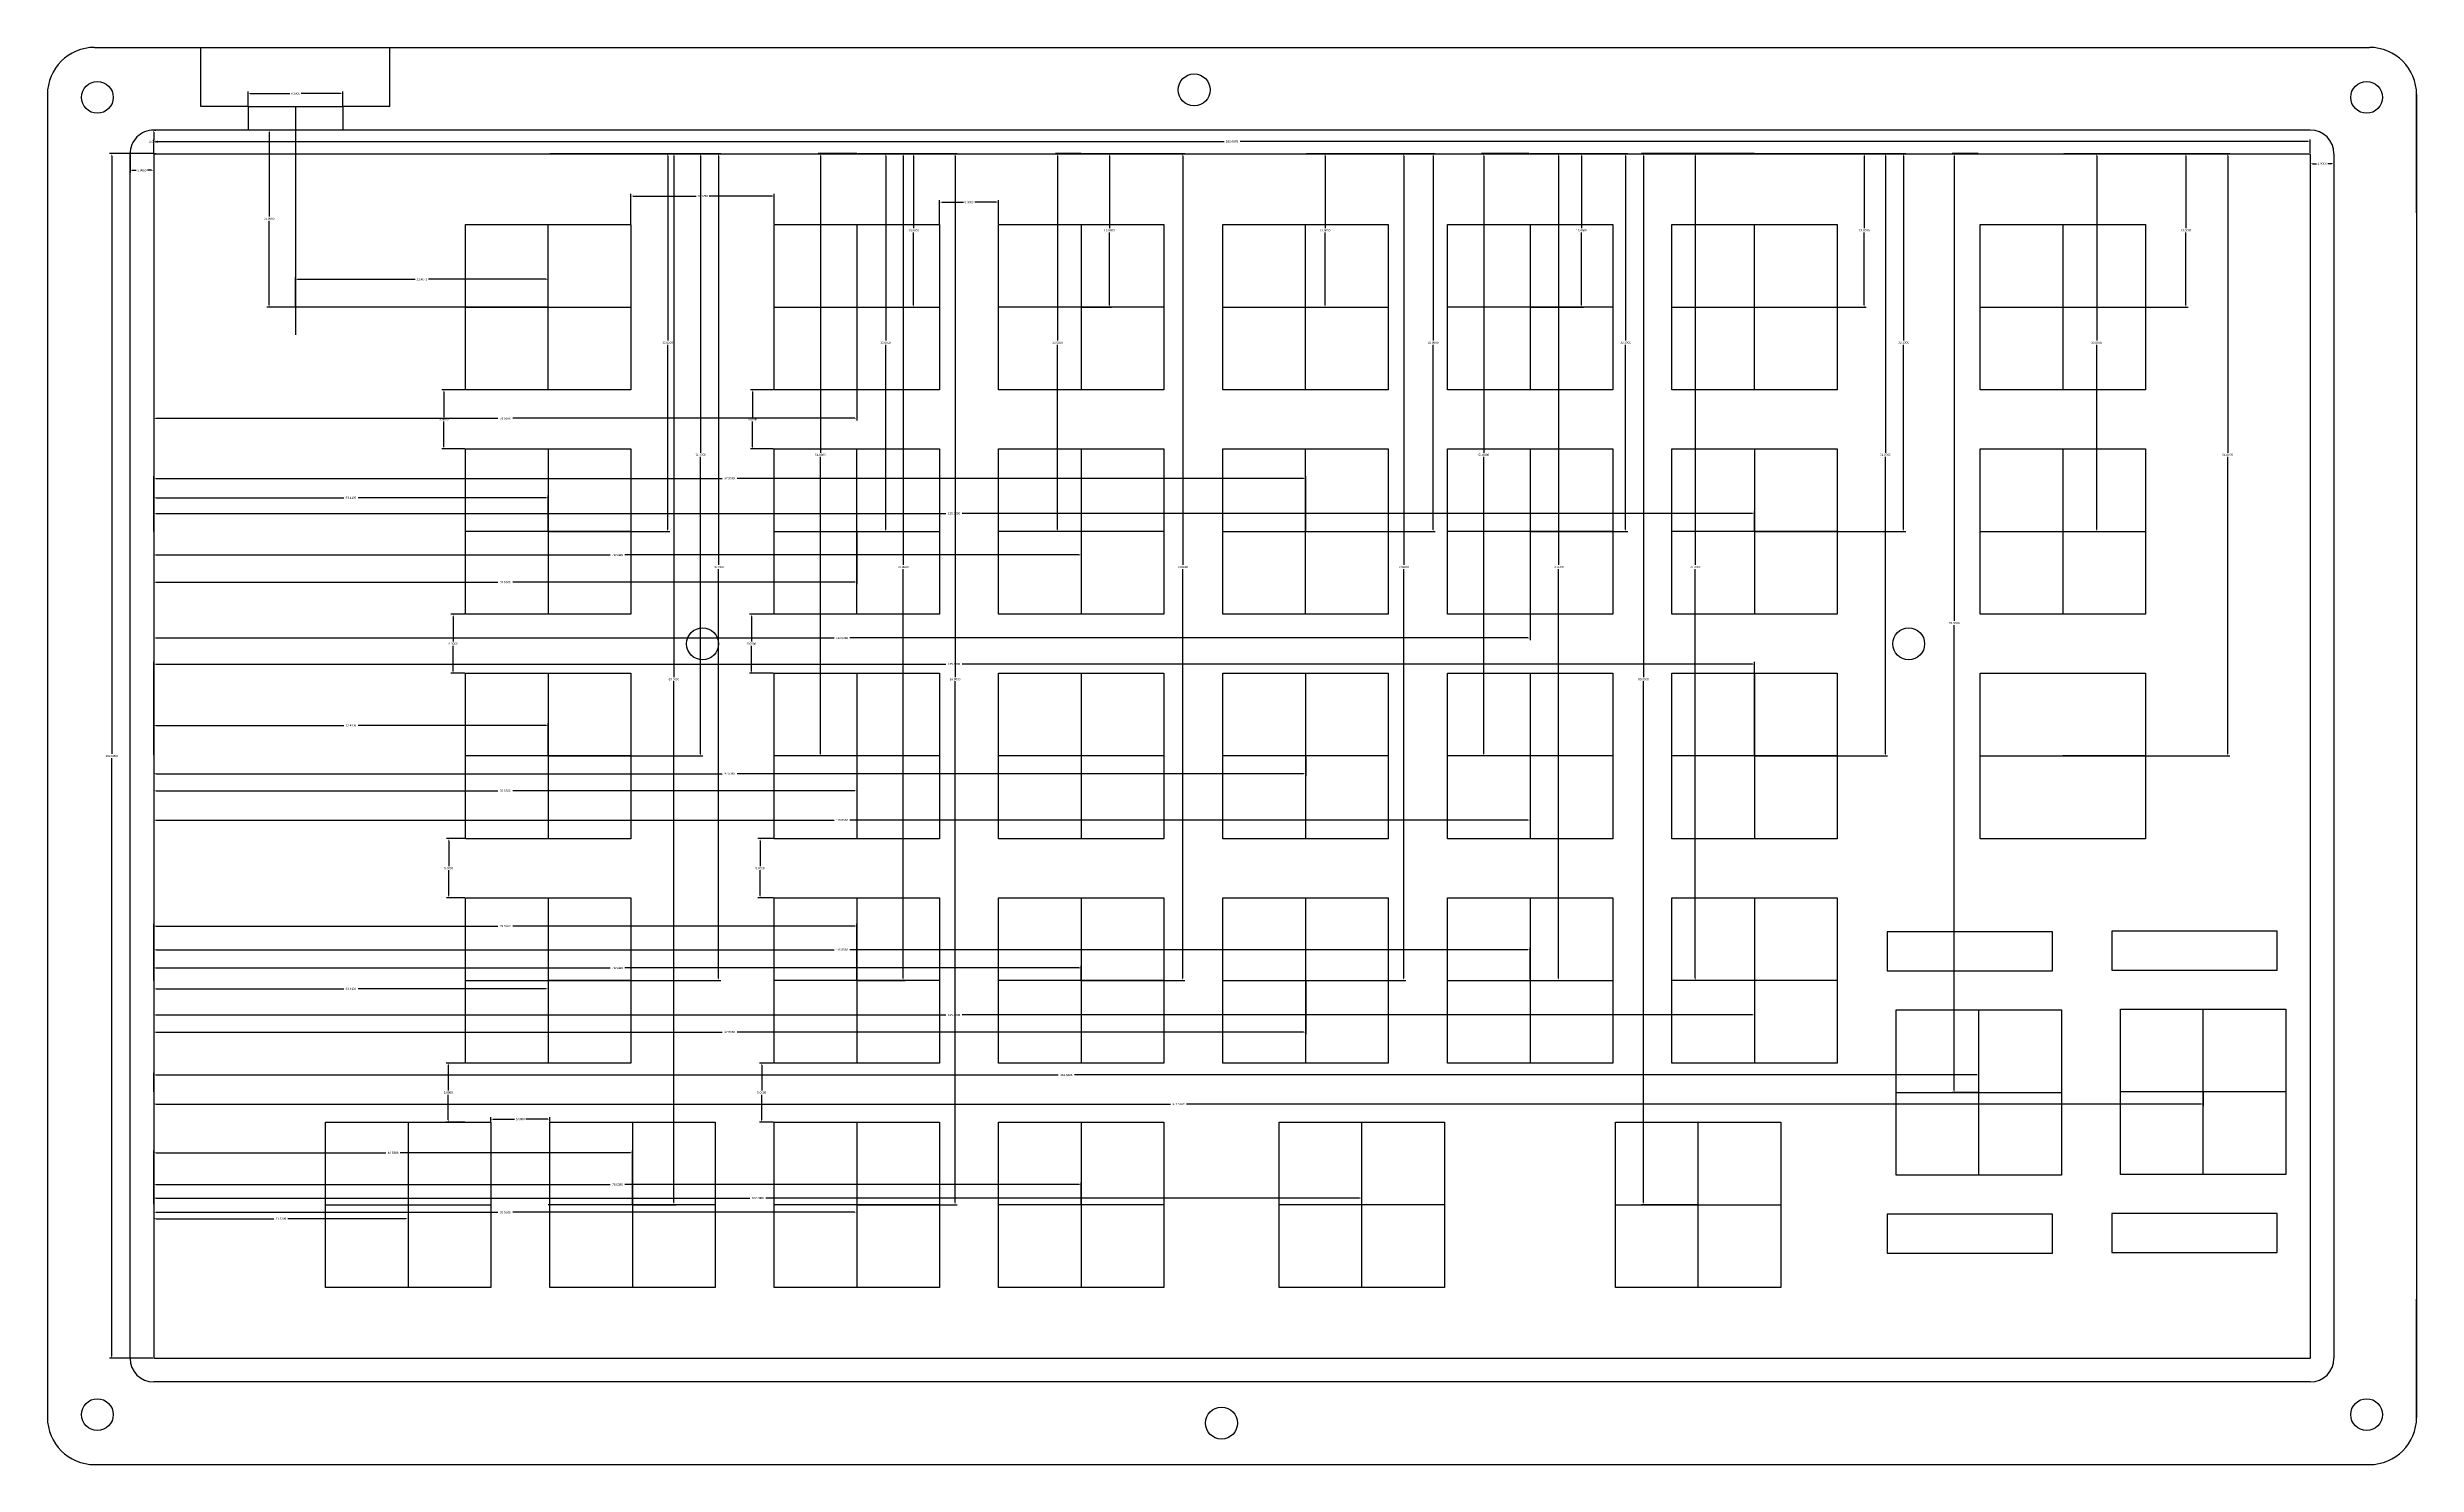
# Model space of a CAD drawing. Header units: millimetres. Extents: x 188 to 1083, y -51 to 254.
# Drawn here: x 189.6 to 390.2, y -50.9 to 69.1 of the extents above; entities that cross this region are included whole.
import ezdxf

# ---------------------------------------------------------------- set-up
doc = ezdxf.new("R2010")
doc.units = ezdxf.units.MM
doc.layers.add('Layer_1', color=7, linetype='CONTINUOUS')
doc.dimstyles.new('ISO-25', dxfattribs={"dimtxt": 2.5, "dimasz": 2.5, "dimexe": 1.25, "dimexo": 0.625, "dimtad": 1, "dimdsep": 46, "dimtxsty": 'Standard', "dimcen": 2.5, "dimadec": 0, "dimazin": 0, "dimtfac": 1, "dimtmove": 0, "dimatfit": 3, "dimfxl": 1, "dimarcsym": 0})

# ---------------------------------------------------------------- blocks, each defined once
blk = doc.blocks.new('*D202')
at = {"layer": 'Layer_1', "color": 0, "linetype": 'ByBlock', "lineweight": -2}
for p, q in [((238.99, 54.14), (238.99, 56.67)), ((239.17, 56.49), (244.5, 56.49)), ((250.94, 56.49), (245.61, 56.49)), ((251.12, 54.14), (251.12, 56.67))]:
    blk.add_line(p, q, dxfattribs=at)
at = {"layer": 'Layer_1', "color": 0}
for points in [[(239.17, 56.52), (239.17, 56.46), (238.99, 56.49)], [(250.94, 56.46), (250.94, 56.52), (251.12, 56.49)]]:
    blk.add_solid(points, dxfattribs=at)
at = {"layer": 'Layer_1', "color": 0, "linetype": 'ByBlock', "insert": (245.05, 56.49), "char_height": 0.18, "attachment_point": 5}
blk.add_mtext('\\A1;12.1250', dxfattribs=at)
blk = doc.blocks.new('*D203')
at = {"layer": 'Layer_1', "color": 0, "linetype": 'ByBlock', "lineweight": -2}
for p, q in [((265.12, 54.14), (265.12, 56.15)), ((265.3, 55.97), (267.14, 55.97)), ((269.94, 55.97), (268.1, 55.97)), ((270.12, 54.14), (270.12, 56.15))]:
    blk.add_line(p, q, dxfattribs=at)
at = {"layer": 'Layer_1', "color": 0}
for points in [[(265.3, 56), (265.3, 55.94), (265.12, 55.97)], [(269.94, 55.94), (269.94, 56), (270.12, 55.97)]]:
    blk.add_solid(points, dxfattribs=at)
at = {"layer": 'Layer_1', "color": 0, "linetype": 'ByBlock', "insert": (267.62, 55.97), "char_height": 0.18, "attachment_point": 5}
blk.add_mtext('\\A1;5.0000', dxfattribs=at)
blk = doc.blocks.new('*D208')
at = {"layer": 'Layer_1', "color": 0, "linetype": 'ByBlock', "lineweight": -2}
for p, q in [((224.93, 40.08), (222.97, 40.08)), ((223.15, 39.9), (223.15, 37.76)), ((223.15, 35.26), (223.15, 37.4)), ((224.93, 35.08), (222.97, 35.08))]:
    blk.add_line(p, q, dxfattribs=at)
at = {"layer": 'Layer_1', "color": 0}
for points in [[(223.18, 39.9), (223.12, 39.9), (223.15, 40.08)], [(223.12, 35.26), (223.18, 35.26), (223.15, 35.08)]]:
    blk.add_solid(points, dxfattribs=at)
at = {"layer": 'Layer_1', "color": 0, "linetype": 'ByBlock', "insert": (223.15, 37.58), "char_height": 0.18, "attachment_point": 5}
blk.add_mtext('\\A1;5.0000', dxfattribs=at)
blk = doc.blocks.new('*D209')
at = {"layer": 'Layer_1', "color": 0, "linetype": 'ByBlock', "lineweight": -2}
for p, q in [((224.93, 21.08), (223.75, 21.08)), ((223.93, 20.9), (223.93, 18.76)), ((223.93, 16.26), (223.93, 18.4)), ((224.93, 16.08), (223.75, 16.08))]:
    blk.add_line(p, q, dxfattribs=at)
at = {"layer": 'Layer_1', "color": 0}
for points in [[(223.96, 20.9), (223.9, 20.9), (223.93, 21.08)], [(223.9, 16.26), (223.96, 16.26), (223.93, 16.08)]]:
    blk.add_solid(points, dxfattribs=at)
at = {"layer": 'Layer_1', "color": 0, "linetype": 'ByBlock', "insert": (223.93, 18.58), "char_height": 0.18, "attachment_point": 5}
blk.add_mtext('\\A1;5.0000', dxfattribs=at)
blk = doc.blocks.new('*D210')
at = {"layer": 'Layer_1', "color": 0, "linetype": 'ByBlock', "lineweight": -2}
for p, q in [((224.93, 2.08), (223.38, 2.08)), ((223.56, 1.9), (223.56, -0.24)), ((223.56, -2.74), (223.56, -0.6)), ((224.93, -2.92), (223.38, -2.92))]:
    blk.add_line(p, q, dxfattribs=at)
at = {"layer": 'Layer_1', "color": 0}
for points in [[(223.59, 1.9), (223.53, 1.9), (223.56, 2.08)], [(223.53, -2.74), (223.59, -2.74), (223.56, -2.92)]]:
    blk.add_solid(points, dxfattribs=at)
at = {"layer": 'Layer_1', "color": 0, "linetype": 'ByBlock', "insert": (223.56, -0.42), "char_height": 0.18, "attachment_point": 5}
blk.add_mtext('\\A1;5.0000', dxfattribs=at)
blk = doc.blocks.new('*D211')
at = {"layer": 'Layer_1', "color": 0, "linetype": 'ByBlock', "lineweight": -2}
for p, q in [((224.93, -16.92), (223.34, -16.92)), ((223.52, -17.1), (223.52, -19.24)), ((223.52, -21.74), (223.52, -19.6)), ((224.93, -21.92), (223.34, -21.92))]:
    blk.add_line(p, q, dxfattribs=at)
at = {"layer": 'Layer_1', "color": 0}
for points in [[(223.55, -17.1), (223.49, -17.1), (223.52, -16.92)], [(223.49, -21.74), (223.55, -21.74), (223.52, -21.92)]]:
    blk.add_solid(points, dxfattribs=at)
at = {"layer": 'Layer_1', "color": 0, "linetype": 'ByBlock', "insert": (223.52, -19.42), "char_height": 0.18, "attachment_point": 5}
blk.add_mtext('\\A1;5.0000', dxfattribs=at)
blk = doc.blocks.new('*D213')
at = {"layer": 'Layer_1', "color": 0, "linetype": 'ByBlock', "lineweight": -2}
for p, q in [((227.12, -21.86), (227.12, -21.49)), ((227.3, -21.67), (229.14, -21.67)), ((231.94, -21.67), (230.1, -21.67)), ((232.12, -21.86), (232.12, -21.49))]:
    blk.add_line(p, q, dxfattribs=at)
at = {"layer": 'Layer_1', "color": 0}
for points in [[(227.3, -21.64), (227.3, -21.7), (227.12, -21.67)], [(231.94, -21.7), (231.94, -21.64), (232.12, -21.67)]]:
    blk.add_solid(points, dxfattribs=at)
at = {"layer": 'Layer_1', "color": 0, "linetype": 'ByBlock', "insert": (229.62, -21.67), "char_height": 0.18, "attachment_point": 5}
blk.add_mtext('\\A1;5.0000', dxfattribs=at)
blk = doc.blocks.new('*D217')
at = {"layer": 'Layer_1', "color": 0, "linetype": 'ByBlock', "lineweight": -2}
for p, q in [((251.05, 40.08), (249.11, 40.08)), ((249.29, 39.9), (249.29, 37.76)), ((249.29, 35.26), (249.29, 37.4)), ((251.05, 35.08), (249.11, 35.08))]:
    blk.add_line(p, q, dxfattribs=at)
at = {"layer": 'Layer_1', "color": 0}
for points in [[(249.32, 39.9), (249.26, 39.9), (249.29, 40.08)], [(249.26, 35.26), (249.32, 35.26), (249.29, 35.08)]]:
    blk.add_solid(points, dxfattribs=at)
at = {"layer": 'Layer_1', "color": 0, "linetype": 'ByBlock', "insert": (249.29, 37.58), "char_height": 0.18, "attachment_point": 5}
blk.add_mtext('\\A1;5.0000', dxfattribs=at)
blk = doc.blocks.new('*D218')
at = {"layer": 'Layer_1', "color": 0, "linetype": 'ByBlock', "lineweight": -2}
for p, q in [((251.05, 21.08), (249.03, 21.08)), ((249.21, 20.9), (249.21, 18.76)), ((249.21, 16.26), (249.21, 18.4)), ((251.05, 16.08), (249.03, 16.08))]:
    blk.add_line(p, q, dxfattribs=at)
at = {"layer": 'Layer_1', "color": 0}
for points in [[(249.24, 20.9), (249.18, 20.9), (249.21, 21.08)], [(249.18, 16.26), (249.24, 16.26), (249.21, 16.08)]]:
    blk.add_solid(points, dxfattribs=at)
at = {"layer": 'Layer_1', "color": 0, "linetype": 'ByBlock', "insert": (249.21, 18.58), "char_height": 0.18, "attachment_point": 5}
blk.add_mtext('\\A1;5.0000', dxfattribs=at)
blk = doc.blocks.new('*D219')
at = {"layer": 'Layer_1', "color": 0, "linetype": 'ByBlock', "lineweight": -2}
for p, q in [((251.05, 2.08), (249.74, 2.08)), ((249.92, 1.9), (249.92, -0.24)), ((249.92, -2.74), (249.92, -0.6)), ((251.05, -2.92), (249.74, -2.92))]:
    blk.add_line(p, q, dxfattribs=at)
at = {"layer": 'Layer_1', "color": 0}
for points in [[(249.95, 1.9), (249.89, 1.9), (249.92, 2.08)], [(249.89, -2.74), (249.95, -2.74), (249.92, -2.92)]]:
    blk.add_solid(points, dxfattribs=at)
at = {"layer": 'Layer_1', "color": 0, "linetype": 'ByBlock', "insert": (249.92, -0.42), "char_height": 0.18, "attachment_point": 5}
blk.add_mtext('\\A1;5.0000', dxfattribs=at)
blk = doc.blocks.new('*D220')
at = {"layer": 'Layer_1', "color": 0, "linetype": 'ByBlock', "lineweight": -2}
for p, q in [((251.05, -16.92), (249.88, -16.92)), ((250.06, -17.1), (250.06, -19.24)), ((250.06, -21.74), (250.06, -19.6)), ((251.05, -21.92), (249.88, -21.92))]:
    blk.add_line(p, q, dxfattribs=at)
at = {"layer": 'Layer_1', "color": 0}
for points in [[(250.09, -17.1), (250.03, -17.1), (250.06, -16.92)], [(250.03, -21.74), (250.09, -21.74), (250.06, -21.92)]]:
    blk.add_solid(points, dxfattribs=at)
at = {"layer": 'Layer_1', "color": 0, "linetype": 'ByBlock', "insert": (250.06, -19.42), "char_height": 0.18, "attachment_point": 5}
blk.add_mtext('\\A1;5.0000', dxfattribs=at)
blk = doc.blocks.new('*D238')
at = {"layer": 'Layer_1', "color": 0, "linetype": 'ByBlock', "lineweight": -2}
for p, q in [((198.58, 61.9), (198.58, 61.26)), ((198.58, 60.26), (198.58, 60.9)), ((198.64, 62.08), (198.76, 62.08)), ((198.64, 60.08), (198.76, 60.08))]:
    blk.add_line(p, q, dxfattribs=at)
at = {"layer": 'Layer_1', "color": 0}
for points in [[(198.61, 61.9), (198.55, 61.9), (198.58, 62.08)], [(198.55, 60.26), (198.61, 60.26), (198.58, 60.08)]]:
    blk.add_solid(points, dxfattribs=at)
at = {"layer": 'Layer_1', "color": 0, "linetype": 'ByBlock', "insert": (198.58, 61.08), "char_height": 0.18, "attachment_point": 5}
blk.add_mtext('\\A1;2.0000', dxfattribs=at)
blk = doc.blocks.new('*D239')
at = {"layer": 'Layer_1', "color": 0, "linetype": 'ByBlock', "lineweight": -2}
for p, q in [((198.58, 60.08), (194.84, 60.08)), ((195.02, 59.9), (195.02, 9.26)), ((195.02, -41.74), (195.02, 8.9)), ((198.51, -41.92), (194.84, -41.92))]:
    blk.add_line(p, q, dxfattribs=at)
at = {"layer": 'Layer_1', "color": 0}
for points in [[(195.05, 59.9), (194.99, 59.9), (195.02, 60.08)], [(194.99, -41.74), (195.05, -41.74), (195.02, -41.92)]]:
    blk.add_solid(points, dxfattribs=at)
at = {"layer": 'Layer_1', "color": 0, "linetype": 'ByBlock', "insert": (195.02, 9.08), "char_height": 0.18, "attachment_point": 5}
blk.add_mtext('\\A1;102.0000', dxfattribs=at)
blk = doc.blocks.new('*D241')
at = {"layer": 'Layer_1', "color": 0, "linetype": 'ByBlock', "lineweight": -2}
for p, q in [((196.58, 60.01), (196.58, 58.49)), ((196.76, 58.67), (197.1, 58.67)), ((198.4, 58.67), (198.06, 58.67)), ((198.58, 60.01), (198.58, 58.49))]:
    blk.add_line(p, q, dxfattribs=at)
at = {"layer": 'Layer_1', "color": 0}
for points in [[(196.76, 58.7), (196.76, 58.64), (196.58, 58.67)], [(198.4, 58.64), (198.4, 58.7), (198.58, 58.67)]]:
    blk.add_solid(points, dxfattribs=at)
at = {"layer": 'Layer_1', "color": 0, "linetype": 'ByBlock', "insert": (197.58, 58.67), "char_height": 0.18, "attachment_point": 5}
blk.add_mtext('\\A1;2.0000', dxfattribs=at)
blk = doc.blocks.new('*D242')
at = {"layer": 'Layer_1', "color": 0, "linetype": 'ByBlock', "lineweight": -2}
for p, q in [((381.18, 60.01), (381.18, 59.05)), ((381.36, 59.23), (381.7, 59.23)), ((383, 59.23), (382.66, 59.23)), ((383.18, 60.01), (383.18, 59.05))]:
    blk.add_line(p, q, dxfattribs=at)
at = {"layer": 'Layer_1', "color": 0}
for points in [[(381.36, 59.26), (381.36, 59.2), (381.18, 59.23)], [(383, 59.2), (383, 59.26), (383.18, 59.23)]]:
    blk.add_solid(points, dxfattribs=at)
at = {"layer": 'Layer_1', "color": 0, "linetype": 'ByBlock', "insert": (382.18, 59.23), "char_height": 0.18, "attachment_point": 5}
blk.add_mtext('\\A1;2.0000', dxfattribs=at)
blk = doc.blocks.new('*D243')
at = {"layer": 'Layer_1', "color": 0, "linetype": 'ByBlock', "lineweight": -2}
for p, q in [((198.58, 60.14), (198.58, 61.29)), ((198.76, 61.11), (289.21, 61.11)), ((381, 61.11), (290.56, 61.11)), ((381.18, 60.14), (381.18, 61.29))]:
    blk.add_line(p, q, dxfattribs=at)
at = {"layer": 'Layer_1', "color": 0}
for points in [[(198.76, 61.14), (198.76, 61.08), (198.58, 61.11)], [(381, 61.08), (381, 61.14), (381.18, 61.11)]]:
    blk.add_solid(points, dxfattribs=at)
at = {"layer": 'Layer_1', "color": 0, "linetype": 'ByBlock', "insert": (289.88, 61.11), "char_height": 0.18, "attachment_point": 5}
blk.add_mtext('\\A1;182.6078', dxfattribs=at)
blk = doc.blocks.new('*D256')
at = {"layer": 'Layer_1', "color": 0, "linetype": 'ByBlock', "lineweight": -2}
for p, q in [((360.3, 60.08), (370.83, 60.08)), ((370.65, 59.9), (370.65, 53.76)), ((370.65, 47.26), (370.65, 53.4)), ((360.3, 47.08), (370.83, 47.08))]:
    blk.add_line(p, q, dxfattribs=at)
at = {"layer": 'Layer_1', "color": 0}
for points in [[(370.68, 59.9), (370.62, 59.9), (370.65, 60.08)], [(370.62, 47.26), (370.68, 47.26), (370.65, 47.08)]]:
    blk.add_solid(points, dxfattribs=at)
at = {"layer": 'Layer_1', "color": 0, "linetype": 'ByBlock', "insert": (370.65, 53.58), "char_height": 0.18, "attachment_point": 5}
blk.add_mtext('\\A1;13.0000', dxfattribs=at)
blk = doc.blocks.new('*D257')
at = {"layer": 'Layer_1', "color": 0, "linetype": 'ByBlock', "lineweight": -2}
for p, q in [((334.18, 60.08), (343.59, 60.08)), ((343.41, 59.9), (343.41, 53.76)), ((343.41, 47.26), (343.41, 53.4)), ((334.18, 47.08), (343.59, 47.08))]:
    blk.add_line(p, q, dxfattribs=at)
at = {"layer": 'Layer_1', "color": 0}
for points in [[(343.44, 59.9), (343.38, 59.9), (343.41, 60.08)], [(343.38, 47.26), (343.44, 47.26), (343.41, 47.08)]]:
    blk.add_solid(points, dxfattribs=at)
at = {"layer": 'Layer_1', "color": 0, "linetype": 'ByBlock', "insert": (343.41, 53.58), "char_height": 0.18, "attachment_point": 5}
blk.add_mtext('\\A1;13.0000', dxfattribs=at)
blk = doc.blocks.new('*D259')
at = {"layer": 'Layer_1', "color": 0, "linetype": 'ByBlock', "lineweight": -2}
for p, q in [((232.12, 60.08), (242.28, 60.08)), ((242.1, 59.9), (242.1, 44.26)), ((242.1, 28.26), (242.1, 43.9)), ((232.05, 28.08), (242.28, 28.08))]:
    blk.add_line(p, q, dxfattribs=at)
at = {"layer": 'Layer_1', "color": 0}
for points in [[(242.13, 59.9), (242.07, 59.9), (242.1, 60.08)], [(242.07, 28.26), (242.13, 28.26), (242.1, 28.08)]]:
    blk.add_solid(points, dxfattribs=at)
at = {"layer": 'Layer_1', "color": 0, "linetype": 'ByBlock', "insert": (242.1, 44.08), "char_height": 0.18, "attachment_point": 5}
blk.add_mtext('\\A1;32.0000', dxfattribs=at)
blk = doc.blocks.new('*D260')
at = {"layer": 'Layer_1', "color": 0, "linetype": 'ByBlock', "lineweight": -2}
for p, q in [((198.58, 28.14), (198.58, 31.12)), ((198.76, 30.94), (214.68, 30.94)), ((231.81, 30.94), (215.88, 30.94)), ((231.99, 28.14), (231.99, 31.12))]:
    blk.add_line(p, q, dxfattribs=at)
at = {"layer": 'Layer_1', "color": 0}
for points in [[(198.76, 30.97), (198.76, 30.91), (198.58, 30.94)], [(231.81, 30.91), (231.81, 30.97), (231.99, 30.94)]]:
    blk.add_solid(points, dxfattribs=at)
at = {"layer": 'Layer_1', "color": 0, "linetype": 'ByBlock', "insert": (215.28, 30.94), "char_height": 0.18, "attachment_point": 5}
blk.add_mtext('\\A1;33.4136', dxfattribs=at)
blk = doc.blocks.new('*D261')
at = {"layer": 'Layer_1', "color": 0, "linetype": 'ByBlock', "lineweight": -2}
for p, q in [((232.12, 60.08), (245.07, 60.08)), ((244.89, 59.9), (244.89, 34.76)), ((244.89, 9.26), (244.89, 34.4)), ((232.05, 9.08), (245.07, 9.08))]:
    blk.add_line(p, q, dxfattribs=at)
at = {"layer": 'Layer_1', "color": 0}
for points in [[(244.92, 59.9), (244.86, 59.9), (244.89, 60.08)], [(244.86, 9.26), (244.92, 9.26), (244.89, 9.08)]]:
    blk.add_solid(points, dxfattribs=at)
at = {"layer": 'Layer_1', "color": 0, "linetype": 'ByBlock', "insert": (244.89, 34.58), "char_height": 0.18, "attachment_point": 5}
blk.add_mtext('\\A1;51.0000', dxfattribs=at)
blk = doc.blocks.new('*D263')
at = {"layer": 'Layer_1', "color": 0, "linetype": 'ByBlock', "lineweight": -2}
for p, q in [((198.58, 9.14), (198.58, 11.85)), ((198.76, 11.67), (214.68, 11.67)), ((231.81, 11.67), (215.88, 11.67)), ((231.99, 9.14), (231.99, 11.85))]:
    blk.add_line(p, q, dxfattribs=at)
at = {"layer": 'Layer_1', "color": 0}
for points in [[(198.76, 11.7), (198.76, 11.64), (198.58, 11.67)], [(231.81, 11.64), (231.81, 11.7), (231.99, 11.67)]]:
    blk.add_solid(points, dxfattribs=at)
at = {"layer": 'Layer_1', "color": 0, "linetype": 'ByBlock', "insert": (215.28, 11.67), "char_height": 0.18, "attachment_point": 5}
blk.add_mtext('\\A1;33.4136', dxfattribs=at)
blk = doc.blocks.new('*D264')
at = {"layer": 'Layer_1', "color": 0, "linetype": 'ByBlock', "lineweight": -2}
for p, q in [((232.12, 60.08), (246.59, 60.08)), ((246.41, 59.9), (246.41, 25.26)), ((246.41, -9.74), (246.41, 24.9)), ((232.05, -9.92), (246.59, -9.92))]:
    blk.add_line(p, q, dxfattribs=at)
at = {"layer": 'Layer_1', "color": 0}
for points in [[(246.44, 59.9), (246.38, 59.9), (246.41, 60.08)], [(246.38, -9.74), (246.44, -9.74), (246.41, -9.92)]]:
    blk.add_solid(points, dxfattribs=at)
at = {"layer": 'Layer_1', "color": 0, "linetype": 'ByBlock', "insert": (246.41, 25.08), "char_height": 0.18, "attachment_point": 5}
blk.add_mtext('\\A1;70.0000', dxfattribs=at)
blk = doc.blocks.new('*D265')
at = {"layer": 'Layer_1', "color": 0, "linetype": 'ByBlock', "lineweight": -2}
for p, q in [((198.58, -9.99), (198.58, -10.82)), ((231.99, -9.99), (231.99, -10.82)), ((198.76, -10.64), (214.68, -10.64)), ((231.81, -10.64), (215.88, -10.64))]:
    blk.add_line(p, q, dxfattribs=at)
at = {"layer": 'Layer_1', "color": 0}
for points in [[(198.76, -10.61), (198.76, -10.67), (198.58, -10.64)], [(231.81, -10.67), (231.81, -10.61), (231.99, -10.64)]]:
    blk.add_solid(points, dxfattribs=at)
at = {"layer": 'Layer_1', "color": 0, "linetype": 'ByBlock', "insert": (215.28, -10.64), "char_height": 0.18, "attachment_point": 5}
blk.add_mtext('\\A1;33.4136', dxfattribs=at)
blk = doc.blocks.new('*D266')
at = {"layer": 'Layer_1', "color": 0, "linetype": 'ByBlock', "lineweight": -2}
for p, q in [((239.12, 60.08), (242.81, 60.08)), ((242.63, 59.9), (242.63, 15.76)), ((242.63, -28.74), (242.63, 15.4)), ((239.12, -28.92), (242.81, -28.92))]:
    blk.add_line(p, q, dxfattribs=at)
at = {"layer": 'Layer_1', "color": 0}
for points in [[(242.66, 59.9), (242.6, 59.9), (242.63, 60.08)], [(242.6, -28.74), (242.66, -28.74), (242.63, -28.92)]]:
    blk.add_solid(points, dxfattribs=at)
at = {"layer": 'Layer_1', "color": 0, "linetype": 'ByBlock', "insert": (242.63, 15.58), "char_height": 0.18, "attachment_point": 5}
blk.add_mtext('\\A1;89.0000', dxfattribs=at)
blk = doc.blocks.new('*D267')
at = {"layer": 'Layer_1', "color": 0, "linetype": 'ByBlock', "lineweight": -2}
for p, q in [((198.58, -28.86), (198.58, -24.34)), ((198.76, -24.52), (218.23, -24.52)), ((238.94, -24.52), (219.46, -24.52)), ((239.12, -28.86), (239.12, -24.34))]:
    blk.add_line(p, q, dxfattribs=at)
at = {"layer": 'Layer_1', "color": 0}
for points in [[(198.76, -24.49), (198.76, -24.55), (198.58, -24.52)], [(238.94, -24.55), (238.94, -24.49), (239.12, -24.52)]]:
    blk.add_solid(points, dxfattribs=at)
at = {"layer": 'Layer_1', "color": 0, "linetype": 'ByBlock', "insert": (218.85, -24.52), "char_height": 0.18, "attachment_point": 5}
blk.add_mtext('\\A1;40.5386', dxfattribs=at)
blk = doc.blocks.new('*D269')
at = {"layer": 'Layer_1', "color": 0, "linetype": 'ByBlock', "lineweight": -2}
for p, q in [((198.58, -28.92), (198.58, -30.28)), ((220.12, -28.99), (220.12, -30.28)), ((198.76, -30.1), (208.75, -30.1)), ((219.94, -30.1), (209.95, -30.1))]:
    blk.add_line(p, q, dxfattribs=at)
at = {"layer": 'Layer_1', "color": 0}
for points in [[(198.76, -30.07), (198.76, -30.13), (198.58, -30.1)], [(219.94, -30.13), (219.94, -30.07), (220.12, -30.1)]]:
    blk.add_solid(points, dxfattribs=at)
at = {"layer": 'Layer_1', "color": 0, "linetype": 'ByBlock', "insert": (209.35, -30.1), "char_height": 0.18, "attachment_point": 5}
blk.add_mtext('\\A1;21.5386', dxfattribs=at)
blk = doc.blocks.new('*D270')
at = {"layer": 'Layer_1', "color": 0, "linetype": 'ByBlock', "lineweight": -2}
for p, q in [((258.18, 60.08), (263.1, 60.08)), ((262.92, 59.9), (262.92, 53.76)), ((262.92, 47.26), (262.92, 53.4)), ((258.18, 47.08), (263.1, 47.08))]:
    blk.add_line(p, q, dxfattribs=at)
at = {"layer": 'Layer_1', "color": 0}
for points in [[(262.95, 59.9), (262.89, 59.9), (262.92, 60.08)], [(262.89, 47.26), (262.95, 47.26), (262.92, 47.08)]]:
    blk.add_solid(points, dxfattribs=at)
at = {"layer": 'Layer_1', "color": 0, "linetype": 'ByBlock', "insert": (262.92, 53.58), "char_height": 0.18, "attachment_point": 5}
blk.add_mtext('\\A1;13.0000', dxfattribs=at)
blk = doc.blocks.new('*D271')
at = {"layer": 'Layer_1', "color": 0, "linetype": 'ByBlock', "lineweight": -2}
for p, q in [((198.58, 46.95), (198.58, 37.49)), ((258.12, 47.01), (258.12, 37.49)), ((198.76, 37.67), (227.72, 37.67)), ((257.94, 37.67), (228.98, 37.67))]:
    blk.add_line(p, q, dxfattribs=at)
at = {"layer": 'Layer_1', "color": 0}
for points in [[(198.76, 37.7), (198.76, 37.64), (198.58, 37.67)], [(257.94, 37.64), (257.94, 37.7), (258.12, 37.67)]]:
    blk.add_solid(points, dxfattribs=at)
at = {"layer": 'Layer_1', "color": 0, "linetype": 'ByBlock', "insert": (228.35, 37.67), "char_height": 0.18, "attachment_point": 5}
blk.add_mtext('\\A1;59.5386', dxfattribs=at)
blk = doc.blocks.new('*D272')
at = {"layer": 'Layer_1', "color": 0, "linetype": 'ByBlock', "lineweight": -2}
for p, q in [((258.24, 60.08), (260.74, 60.08)), ((260.56, 59.9), (260.56, 44.26)), ((260.56, 28.26), (260.56, 43.9)), ((258.18, 28.08), (260.74, 28.08))]:
    blk.add_line(p, q, dxfattribs=at)
at = {"layer": 'Layer_1', "color": 0}
for points in [[(260.59, 59.9), (260.53, 59.9), (260.56, 60.08)], [(260.53, 28.26), (260.59, 28.26), (260.56, 28.08)]]:
    blk.add_solid(points, dxfattribs=at)
at = {"layer": 'Layer_1', "color": 0, "linetype": 'ByBlock', "insert": (260.56, 44.08), "char_height": 0.18, "attachment_point": 5}
blk.add_mtext('\\A1;32.0000', dxfattribs=at)
blk = doc.blocks.new('*D273')
at = {"layer": 'Layer_1', "color": 0, "linetype": 'ByBlock', "lineweight": -2}
for p, q in [((198.58, 28.08), (198.58, 23.62)), ((258.12, 28.01), (258.12, 23.62)), ((198.76, 23.8), (227.72, 23.8)), ((257.94, 23.8), (228.98, 23.8))]:
    blk.add_line(p, q, dxfattribs=at)
at = {"layer": 'Layer_1', "color": 0}
for points in [[(198.76, 23.83), (198.76, 23.77), (198.58, 23.8)], [(257.94, 23.77), (257.94, 23.83), (258.12, 23.8)]]:
    blk.add_solid(points, dxfattribs=at)
at = {"layer": 'Layer_1', "color": 0, "linetype": 'ByBlock', "insert": (228.35, 23.8), "char_height": 0.18, "attachment_point": 5}
blk.add_mtext('\\A1;59.5386', dxfattribs=at)
blk = doc.blocks.new('*D274')
at = {"layer": 'Layer_1', "color": 0, "linetype": 'ByBlock', "lineweight": -2}
for p, q in [((258.12, 60.08), (254.85, 60.08)), ((255.03, 59.9), (255.03, 34.76)), ((255.03, 9.26), (255.03, 34.4)), ((258.05, 9.08), (254.85, 9.08))]:
    blk.add_line(p, q, dxfattribs=at)
at = {"layer": 'Layer_1', "color": 0}
for points in [[(255.06, 59.9), (255, 59.9), (255.03, 60.08)], [(255, 9.26), (255.06, 9.26), (255.03, 9.08)]]:
    blk.add_solid(points, dxfattribs=at)
at = {"layer": 'Layer_1', "color": 0, "linetype": 'ByBlock', "insert": (255.03, 34.58), "char_height": 0.18, "attachment_point": 5}
blk.add_mtext('\\A1;51.0000', dxfattribs=at)
blk = doc.blocks.new('*D275')
at = {"layer": 'Layer_1', "color": 0, "linetype": 'ByBlock', "lineweight": -2}
for p, q in [((198.58, 9.08), (198.58, 5.95)), ((258.12, 9.01), (258.12, 5.95)), ((198.76, 6.13), (227.72, 6.13)), ((257.94, 6.13), (228.98, 6.13))]:
    blk.add_line(p, q, dxfattribs=at)
at = {"layer": 'Layer_1', "color": 0}
for points in [[(198.76, 6.16), (198.76, 6.1), (198.58, 6.13)], [(257.94, 6.1), (257.94, 6.16), (258.12, 6.13)]]:
    blk.add_solid(points, dxfattribs=at)
at = {"layer": 'Layer_1', "color": 0, "linetype": 'ByBlock', "insert": (228.35, 6.13), "char_height": 0.18, "attachment_point": 5}
blk.add_mtext('\\A1;59.5386', dxfattribs=at)
blk = doc.blocks.new('*D276')
at = {"layer": 'Layer_1', "color": 0, "linetype": 'ByBlock', "lineweight": -2}
for p, q in [((198.58, -9.92), (198.58, -5.14)), ((198.76, -5.32), (227.72, -5.32)), ((257.94, -5.32), (228.98, -5.32)), ((258.12, -9.86), (258.12, -5.14))]:
    blk.add_line(p, q, dxfattribs=at)
at = {"layer": 'Layer_1', "color": 0}
for points in [[(198.76, -5.29), (198.76, -5.35), (198.58, -5.32)], [(257.94, -5.35), (257.94, -5.29), (258.12, -5.32)]]:
    blk.add_solid(points, dxfattribs=at)
at = {"layer": 'Layer_1', "color": 0, "linetype": 'ByBlock', "insert": (228.35, -5.32), "char_height": 0.18, "attachment_point": 5}
blk.add_mtext('\\A1;59.5386', dxfattribs=at)
blk = doc.blocks.new('*D277')
at = {"layer": 'Layer_1', "color": 0, "linetype": 'ByBlock', "lineweight": -2}
for p, q in [((258.18, 60.08), (262.21, 60.08)), ((262.03, 59.9), (262.03, 25.26)), ((262.03, -9.74), (262.03, 24.9)), ((258.18, -9.92), (262.21, -9.92))]:
    blk.add_line(p, q, dxfattribs=at)
at = {"layer": 'Layer_1', "color": 0}
for points in [[(262.06, 59.9), (262, 59.9), (262.03, 60.08)], [(262, -9.74), (262.06, -9.74), (262.03, -9.92)]]:
    blk.add_solid(points, dxfattribs=at)
at = {"layer": 'Layer_1', "color": 0, "linetype": 'ByBlock', "insert": (262.03, 25.08), "char_height": 0.18, "attachment_point": 5}
blk.add_mtext('\\A1;70.0000', dxfattribs=at)
blk = doc.blocks.new('*D278')
at = {"layer": 'Layer_1', "color": 0, "linetype": 'ByBlock', "lineweight": -2}
for p, q in [((258.3, 60.08), (266.61, 60.08)), ((266.43, 59.9), (266.43, 15.76)), ((266.43, -28.74), (266.43, 15.4)), ((258.18, -28.92), (266.61, -28.92))]:
    blk.add_line(p, q, dxfattribs=at)
at = {"layer": 'Layer_1', "color": 0}
for points in [[(266.46, 59.9), (266.4, 59.9), (266.43, 60.08)], [(266.4, -28.74), (266.46, -28.74), (266.43, -28.92)]]:
    blk.add_solid(points, dxfattribs=at)
at = {"layer": 'Layer_1', "color": 0, "linetype": 'ByBlock', "insert": (266.43, 15.58), "char_height": 0.18, "attachment_point": 5}
blk.add_mtext('\\A1;89.0000', dxfattribs=at)
blk = doc.blocks.new('*D279')
at = {"layer": 'Layer_1', "color": 0, "linetype": 'ByBlock', "lineweight": -2}
for p, q in [((198.58, -28.99), (198.58, -29.73)), ((198.76, -29.55), (227.72, -29.55)), ((257.94, -29.55), (228.98, -29.55)), ((258.12, -28.99), (258.12, -29.73))]:
    blk.add_line(p, q, dxfattribs=at)
at = {"layer": 'Layer_1', "color": 0}
for points in [[(198.76, -29.52), (198.76, -29.58), (198.58, -29.55)], [(257.94, -29.58), (257.94, -29.52), (258.12, -29.55)]]:
    blk.add_solid(points, dxfattribs=at)
at = {"layer": 'Layer_1', "color": 0, "linetype": 'ByBlock', "insert": (228.35, -29.55), "char_height": 0.18, "attachment_point": 5}
blk.add_mtext('\\A1;59.5386', dxfattribs=at)
blk = doc.blocks.new('*D285')
at = {"layer": 'Layer_1', "color": 0, "linetype": 'ByBlock', "lineweight": -2}
for p, q in [((329.3, 60.08), (324.55, 60.08)), ((324.73, 59.9), (324.73, 15.76)), ((324.73, -28.74), (324.73, 15.4)), ((329.3, -28.92), (324.55, -28.92))]:
    blk.add_line(p, q, dxfattribs=at)
at = {"layer": 'Layer_1', "color": 0}
for points in [[(324.76, 59.9), (324.7, 59.9), (324.73, 60.08)], [(324.7, -28.74), (324.76, -28.74), (324.73, -28.92)]]:
    blk.add_solid(points, dxfattribs=at)
at = {"layer": 'Layer_1', "color": 0, "linetype": 'ByBlock', "insert": (324.73, 15.58), "char_height": 0.18, "attachment_point": 5}
blk.add_mtext('\\A1;89.0000', dxfattribs=at)
blk = doc.blocks.new('*D287')
at = {"layer": 'Layer_1', "color": 0, "linetype": 'ByBlock', "lineweight": -2}
for p, q in [((360.37, 60.08), (363.28, 60.08)), ((363.1, 59.9), (363.1, 44.26)), ((363.1, 28.26), (363.1, 43.9)), ((360.3, 28.08), (363.28, 28.08))]:
    blk.add_line(p, q, dxfattribs=at)
at = {"layer": 'Layer_1', "color": 0}
for points in [[(363.13, 59.9), (363.07, 59.9), (363.1, 60.08)], [(363.07, 28.26), (363.13, 28.26), (363.1, 28.08)]]:
    blk.add_solid(points, dxfattribs=at)
at = {"layer": 'Layer_1', "color": 0, "linetype": 'ByBlock', "insert": (363.1, 44.08), "char_height": 0.18, "attachment_point": 5}
blk.add_mtext('\\A1;32.0000', dxfattribs=at)
blk = doc.blocks.new('*D288')
at = {"layer": 'Layer_1', "color": 0, "linetype": 'ByBlock', "lineweight": -2}
for p, q in [((360.37, 60.08), (374.37, 60.08)), ((374.19, 59.9), (374.19, 34.76)), ((374.19, 9.26), (374.19, 34.4)), ((360.3, 9.08), (374.37, 9.08))]:
    blk.add_line(p, q, dxfattribs=at)
at = {"layer": 'Layer_1', "color": 0}
for points in [[(374.22, 59.9), (374.16, 59.9), (374.19, 60.08)], [(374.16, 9.26), (374.22, 9.26), (374.19, 9.08)]]:
    blk.add_solid(points, dxfattribs=at)
at = {"layer": 'Layer_1', "color": 0, "linetype": 'ByBlock', "insert": (374.19, 34.58), "char_height": 0.18, "attachment_point": 5}
blk.add_mtext('\\A1;51.0000', dxfattribs=at)
blk = doc.blocks.new('*D290')
at = {"layer": 'Layer_1', "color": 0, "linetype": 'ByBlock', "lineweight": -2}
for p, q in [((353.05, 60.08), (350.85, 60.08)), ((351.03, 59.9), (351.03, 20.51)), ((351.03, -19.24), (351.03, 20.15)), ((353.05, -19.42), (350.85, -19.42))]:
    blk.add_line(p, q, dxfattribs=at)
at = {"layer": 'Layer_1', "color": 0}
for points in [[(351.06, 59.9), (351, 59.9), (351.03, 60.08)], [(351, -19.24), (351.06, -19.24), (351.03, -19.42)]]:
    blk.add_solid(points, dxfattribs=at)
at = {"layer": 'Layer_1', "color": 0, "linetype": 'ByBlock', "insert": (351.03, 20.33), "char_height": 0.18, "attachment_point": 5}
blk.add_mtext('\\A1;79.5000', dxfattribs=at)
blk = doc.blocks.new('*D291')
at = {"layer": 'Layer_1', "color": 0, "linetype": 'ByBlock', "lineweight": -2}
for p, q in [((198.58, -19.36), (198.58, -17.75)), ((198.76, -17.93), (275.16, -17.93)), ((352.94, -17.93), (276.54, -17.93)), ((353.12, -19.36), (353.12, -17.75))]:
    blk.add_line(p, q, dxfattribs=at)
at = {"layer": 'Layer_1', "color": 0}
for points in [[(198.76, -17.9), (198.76, -17.96), (198.58, -17.93)], [(352.94, -17.96), (352.94, -17.9), (353.12, -17.93)]]:
    blk.add_solid(points, dxfattribs=at)
at = {"layer": 'Layer_1', "color": 0, "linetype": 'ByBlock', "insert": (275.85, -17.93), "char_height": 0.18, "attachment_point": 5}
blk.add_mtext('\\A1;154.5386', dxfattribs=at)
blk = doc.blocks.new('*D292')
at = {"layer": 'Layer_1', "color": 0, "linetype": 'ByBlock', "lineweight": -2}
for p, q in [((198.58, -19.42), (198.58, -20.57)), ((372.12, -19.42), (372.12, -20.57)), ((198.76, -20.39), (284.66, -20.39)), ((371.94, -20.39), (286.04, -20.39))]:
    blk.add_line(p, q, dxfattribs=at)
at = {"layer": 'Layer_1', "color": 0}
for points in [[(198.76, -20.36), (198.76, -20.42), (198.58, -20.39)], [(371.94, -20.42), (371.94, -20.36), (372.12, -20.39)]]:
    blk.add_solid(points, dxfattribs=at)
at = {"layer": 'Layer_1', "color": 0, "linetype": 'ByBlock', "insert": (285.35, -20.39), "char_height": 0.18, "attachment_point": 5}
blk.add_mtext('\\A1;173.5386', dxfattribs=at)
blk = doc.blocks.new('*D293')
at = {"layer": 'Layer_1', "color": 0, "linetype": 'ByBlock', "lineweight": -2}
for p, q in [((277.18, 60.08), (279.68, 60.08)), ((279.5, 59.9), (279.5, 53.76)), ((279.5, 47.26), (279.5, 53.4)), ((277.18, 47.08), (279.68, 47.08))]:
    blk.add_line(p, q, dxfattribs=at)
at = {"layer": 'Layer_1', "color": 0}
for points in [[(279.53, 59.9), (279.47, 59.9), (279.5, 60.08)], [(279.47, 47.26), (279.53, 47.26), (279.5, 47.08)]]:
    blk.add_solid(points, dxfattribs=at)
at = {"layer": 'Layer_1', "color": 0, "linetype": 'ByBlock', "insert": (279.5, 53.58), "char_height": 0.18, "attachment_point": 5}
blk.add_mtext('\\A1;13.0000', dxfattribs=at)
blk = doc.blocks.new('*D299')
at = {"layer": 'Layer_1', "color": 0, "linetype": 'ByBlock', "lineweight": -2}
for p, q in [((296.18, 60.08), (297.94, 60.08)), ((297.76, 59.9), (297.76, 53.76)), ((297.76, 47.26), (297.76, 53.4)), ((296.18, 47.08), (297.94, 47.08))]:
    blk.add_line(p, q, dxfattribs=at)
at = {"layer": 'Layer_1', "color": 0}
for points in [[(297.79, 59.9), (297.73, 59.9), (297.76, 60.08)], [(297.73, 47.26), (297.79, 47.26), (297.76, 47.08)]]:
    blk.add_solid(points, dxfattribs=at)
at = {"layer": 'Layer_1', "color": 0, "linetype": 'ByBlock', "insert": (297.76, 53.58), "char_height": 0.18, "attachment_point": 5}
blk.add_mtext('\\A1;13.0000', dxfattribs=at)
blk = doc.blocks.new('*D304')
at = {"layer": 'Layer_1', "color": 0, "linetype": 'ByBlock', "lineweight": -2}
for p, q in [((198.58, -28.86), (198.58, -27.03)), ((198.76, -27.21), (237.22, -27.21)), ((276.94, -27.21), (238.48, -27.21)), ((277.12, -28.86), (277.12, -27.03))]:
    blk.add_line(p, q, dxfattribs=at)
at = {"layer": 'Layer_1', "color": 0}
for points in [[(198.76, -27.18), (198.76, -27.24), (198.58, -27.21)], [(276.94, -27.24), (276.94, -27.18), (277.12, -27.21)]]:
    blk.add_solid(points, dxfattribs=at)
at = {"layer": 'Layer_1', "color": 0, "linetype": 'ByBlock', "insert": (237.85, -27.21), "char_height": 0.18, "attachment_point": 5}
blk.add_mtext('\\A1;78.5386', dxfattribs=at)
blk = doc.blocks.new('*D305')
at = {"layer": 'Layer_1', "color": 0, "linetype": 'ByBlock', "lineweight": -2}
for p, q in [((198.58, 9.08), (198.58, 7.4)), ((296.12, 9.01), (296.12, 7.4)), ((198.76, 7.58), (246.72, 7.58)), ((295.94, 7.58), (247.98, 7.58))]:
    blk.add_line(p, q, dxfattribs=at)
at = {"layer": 'Layer_1', "color": 0}
for points in [[(198.76, 7.61), (198.76, 7.55), (198.58, 7.58)], [(295.94, 7.55), (295.94, 7.61), (296.12, 7.58)]]:
    blk.add_solid(points, dxfattribs=at)
at = {"layer": 'Layer_1', "color": 0, "linetype": 'ByBlock', "insert": (247.35, 7.58), "char_height": 0.18, "attachment_point": 5}
blk.add_mtext('\\A1;97.5386', dxfattribs=at)
blk = doc.blocks.new('*D306')
at = {"layer": 'Layer_1', "color": 0, "linetype": 'ByBlock', "lineweight": -2}
for p, q in [((198.58, -28.86), (198.58, -28.17)), ((198.76, -28.35), (249.05, -28.35)), ((300.69, -28.35), (250.4, -28.35)), ((300.87, -28.86), (300.87, -28.17))]:
    blk.add_line(p, q, dxfattribs=at)
at = {"layer": 'Layer_1', "color": 0}
for points in [[(198.76, -28.32), (198.76, -28.38), (198.58, -28.35)], [(300.69, -28.38), (300.69, -28.32), (300.87, -28.35)]]:
    blk.add_solid(points, dxfattribs=at)
at = {"layer": 'Layer_1', "color": 0, "linetype": 'ByBlock', "insert": (249.72, -28.35), "char_height": 0.18, "attachment_point": 5}
blk.add_mtext('\\A1;102.2886', dxfattribs=at)
blk = doc.blocks.new('*D308')
at = {"layer": 'Layer_1', "color": 0, "linetype": 'ByBlock', "lineweight": -2}
for p, q in [((277.12, 60.08), (274.93, 60.08)), ((275.11, 59.9), (275.11, 44.26)), ((275.11, 28.26), (275.11, 43.9)), ((277.05, 28.08), (274.93, 28.08))]:
    blk.add_line(p, q, dxfattribs=at)
at = {"layer": 'Layer_1', "color": 0}
for points in [[(275.14, 59.9), (275.08, 59.9), (275.11, 60.08)], [(275.08, 28.26), (275.14, 28.26), (275.11, 28.08)]]:
    blk.add_solid(points, dxfattribs=at)
at = {"layer": 'Layer_1', "color": 0, "linetype": 'ByBlock', "insert": (275.11, 44.08), "char_height": 0.18, "attachment_point": 5}
blk.add_mtext('\\A1;32.0000', dxfattribs=at)
blk = doc.blocks.new('*D309')
at = {"layer": 'Layer_1', "color": 0, "linetype": 'ByBlock', "lineweight": -2}
for p, q in [((198.58, 28.01), (198.58, 25.92)), ((198.76, 26.1), (237.22, 26.1)), ((276.94, 26.1), (238.48, 26.1)), ((277.12, 28.01), (277.12, 25.92))]:
    blk.add_line(p, q, dxfattribs=at)
at = {"layer": 'Layer_1', "color": 0}
for points in [[(198.76, 26.13), (198.76, 26.07), (198.58, 26.1)], [(276.94, 26.07), (276.94, 26.13), (277.12, 26.1)]]:
    blk.add_solid(points, dxfattribs=at)
at = {"layer": 'Layer_1', "color": 0, "linetype": 'ByBlock', "insert": (237.85, 26.1), "char_height": 0.18, "attachment_point": 5}
blk.add_mtext('\\A1;78.5386', dxfattribs=at)
blk = doc.blocks.new('*D310')
at = {"layer": 'Layer_1', "color": 0, "linetype": 'ByBlock', "lineweight": -2}
for p, q in [((198.58, -9.92), (198.58, -8.69)), ((198.76, -8.87), (237.22, -8.87)), ((276.94, -8.87), (238.48, -8.87)), ((277.12, -9.86), (277.12, -8.69))]:
    blk.add_line(p, q, dxfattribs=at)
at = {"layer": 'Layer_1', "color": 0}
for points in [[(198.76, -8.84), (198.76, -8.9), (198.58, -8.87)], [(276.94, -8.9), (276.94, -8.84), (277.12, -8.87)]]:
    blk.add_solid(points, dxfattribs=at)
at = {"layer": 'Layer_1', "color": 0, "linetype": 'ByBlock', "insert": (237.85, -8.87), "char_height": 0.18, "attachment_point": 5}
blk.add_mtext('\\A1;78.5386', dxfattribs=at)
blk = doc.blocks.new('*D311')
at = {"layer": 'Layer_1', "color": 0, "linetype": 'ByBlock', "lineweight": -2}
for p, q in [((277.24, 60.08), (285.89, 60.08)), ((285.71, 59.9), (285.71, 25.26)), ((285.71, -9.74), (285.71, 24.9)), ((277.18, -9.92), (285.89, -9.92))]:
    blk.add_line(p, q, dxfattribs=at)
at = {"layer": 'Layer_1', "color": 0}
for points in [[(285.74, 59.9), (285.68, 59.9), (285.71, 60.08)], [(285.68, -9.74), (285.74, -9.74), (285.71, -9.92)]]:
    blk.add_solid(points, dxfattribs=at)
at = {"layer": 'Layer_1', "color": 0, "linetype": 'ByBlock', "insert": (285.71, 25.08), "char_height": 0.18, "attachment_point": 5}
blk.add_mtext('\\A1;70.0000', dxfattribs=at)
blk = doc.blocks.new('*D312')
at = {"layer": 'Layer_1', "color": 0, "linetype": 'ByBlock', "lineweight": -2}
for p, q in [((296.24, 60.08), (307.09, 60.08)), ((306.91, 59.9), (306.91, 44.26)), ((306.91, 28.26), (306.91, 43.9)), ((296.18, 28.08), (307.09, 28.08))]:
    blk.add_line(p, q, dxfattribs=at)
at = {"layer": 'Layer_1', "color": 0}
for points in [[(306.94, 59.9), (306.88, 59.9), (306.91, 60.08)], [(306.88, 28.26), (306.94, 28.26), (306.91, 28.08)]]:
    blk.add_solid(points, dxfattribs=at)
at = {"layer": 'Layer_1', "color": 0, "linetype": 'ByBlock', "insert": (306.91, 44.08), "char_height": 0.18, "attachment_point": 5}
blk.add_mtext('\\A1;32.0000', dxfattribs=at)
blk = doc.blocks.new('*D313')
at = {"layer": 'Layer_1', "color": 0, "linetype": 'ByBlock', "lineweight": -2}
for p, q in [((198.58, 28.08), (198.58, 32.76)), ((198.76, 32.58), (246.72, 32.58)), ((295.94, 32.58), (247.98, 32.58)), ((296.12, 28.14), (296.12, 32.76))]:
    blk.add_line(p, q, dxfattribs=at)
at = {"layer": 'Layer_1', "color": 0}
for points in [[(198.76, 32.61), (198.76, 32.55), (198.58, 32.58)], [(295.94, 32.55), (295.94, 32.61), (296.12, 32.58)]]:
    blk.add_solid(points, dxfattribs=at)
at = {"layer": 'Layer_1', "color": 0, "linetype": 'ByBlock', "insert": (247.35, 32.58), "char_height": 0.18, "attachment_point": 5}
blk.add_mtext('\\A1;97.5386', dxfattribs=at)
blk = doc.blocks.new('*D314')
at = {"layer": 'Layer_1', "color": 0, "linetype": 'ByBlock', "lineweight": -2}
for p, q in [((296.24, 60.08), (304.6, 60.08)), ((304.42, 59.9), (304.42, 25.26)), ((304.42, -9.74), (304.42, 24.9)), ((296.18, -9.92), (304.6, -9.92))]:
    blk.add_line(p, q, dxfattribs=at)
at = {"layer": 'Layer_1', "color": 0}
for points in [[(304.45, 59.9), (304.39, 59.9), (304.42, 60.08)], [(304.39, -9.74), (304.45, -9.74), (304.42, -9.92)]]:
    blk.add_solid(points, dxfattribs=at)
at = {"layer": 'Layer_1', "color": 0, "linetype": 'ByBlock', "insert": (304.42, 25.08), "char_height": 0.18, "attachment_point": 5}
blk.add_mtext('\\A1;70.0000', dxfattribs=at)
blk = doc.blocks.new('*D315')
at = {"layer": 'Layer_1', "color": 0, "linetype": 'ByBlock', "lineweight": -2}
for p, q in [((296.12, -9.99), (296.12, -14.48)), ((198.58, -10.05), (198.58, -14.48)), ((198.76, -14.3), (246.72, -14.3)), ((295.94, -14.3), (247.98, -14.3))]:
    blk.add_line(p, q, dxfattribs=at)
at = {"layer": 'Layer_1', "color": 0}
for points in [[(198.76, -14.27), (198.76, -14.33), (198.58, -14.3)], [(295.94, -14.33), (295.94, -14.27), (296.12, -14.3)]]:
    blk.add_solid(points, dxfattribs=at)
at = {"layer": 'Layer_1', "color": 0, "linetype": 'ByBlock', "insert": (247.35, -14.3), "char_height": 0.18, "attachment_point": 5}
blk.add_mtext('\\A1;97.5386', dxfattribs=at)
blk = doc.blocks.new('*D316')
at = {"layer": 'Layer_1', "color": 0, "linetype": 'ByBlock', "lineweight": -2}
for p, q in [((315.18, 60.08), (319.65, 60.08)), ((319.47, 59.9), (319.47, 53.76)), ((319.47, 47.26), (319.47, 53.4)), ((315.18, 47.08), (319.65, 47.08))]:
    blk.add_line(p, q, dxfattribs=at)
at = {"layer": 'Layer_1', "color": 0}
for points in [[(319.5, 59.9), (319.44, 59.9), (319.47, 60.08)], [(319.44, 47.26), (319.5, 47.26), (319.47, 47.08)]]:
    blk.add_solid(points, dxfattribs=at)
at = {"layer": 'Layer_1', "color": 0, "linetype": 'ByBlock', "insert": (319.47, 53.58), "char_height": 0.18, "attachment_point": 5}
blk.add_mtext('\\A1;13.0000', dxfattribs=at)
blk = doc.blocks.new('*D318')
at = {"layer": 'Layer_1', "color": 0, "linetype": 'ByBlock', "lineweight": -2}
for p, q in [((198.58, 28.08), (198.58, 18.89)), ((315.12, 28.01), (315.12, 18.89)), ((198.76, 19.07), (256.19, 19.07)), ((314.94, 19.07), (257.51, 19.07))]:
    blk.add_line(p, q, dxfattribs=at)
at = {"layer": 'Layer_1', "color": 0}
for points in [[(198.76, 19.1), (198.76, 19.04), (198.58, 19.07)], [(314.94, 19.04), (314.94, 19.1), (315.12, 19.07)]]:
    blk.add_solid(points, dxfattribs=at)
at = {"layer": 'Layer_1', "color": 0, "linetype": 'ByBlock', "insert": (256.85, 19.07), "char_height": 0.18, "attachment_point": 5}
blk.add_mtext('\\A1;116.5386', dxfattribs=at)
blk = doc.blocks.new('*D319')
at = {"layer": 'Layer_1', "color": 0, "linetype": 'ByBlock', "lineweight": -2}
for p, q in [((315.24, 60.08), (323.39, 60.08)), ((323.21, 59.9), (323.21, 44.26)), ((323.21, 28.26), (323.21, 43.9)), ((315.18, 28.08), (323.39, 28.08))]:
    blk.add_line(p, q, dxfattribs=at)
at = {"layer": 'Layer_1', "color": 0}
for points in [[(323.24, 59.9), (323.18, 59.9), (323.21, 60.08)], [(323.18, 28.26), (323.24, 28.26), (323.21, 28.08)]]:
    blk.add_solid(points, dxfattribs=at)
at = {"layer": 'Layer_1', "color": 0, "linetype": 'ByBlock', "insert": (323.21, 44.08), "char_height": 0.18, "attachment_point": 5}
blk.add_mtext('\\A1;32.0000', dxfattribs=at)
blk = doc.blocks.new('*D320')
at = {"layer": 'Layer_1', "color": 0, "linetype": 'ByBlock', "lineweight": -2}
for p, q in [((198.58, 9.01), (198.58, 3.47)), ((315.12, 9.01), (315.12, 3.47)), ((198.76, 3.65), (256.19, 3.65)), ((314.94, 3.65), (257.51, 3.65))]:
    blk.add_line(p, q, dxfattribs=at)
at = {"layer": 'Layer_1', "color": 0}
for points in [[(198.76, 3.68), (198.76, 3.62), (198.58, 3.65)], [(314.94, 3.62), (314.94, 3.68), (315.12, 3.65)]]:
    blk.add_solid(points, dxfattribs=at)
at = {"layer": 'Layer_1', "color": 0, "linetype": 'ByBlock', "insert": (256.85, 3.65), "char_height": 0.18, "attachment_point": 5}
blk.add_mtext('\\A1;116.5386', dxfattribs=at)
blk = doc.blocks.new('*D321')
at = {"layer": 'Layer_1', "color": 0, "linetype": 'ByBlock', "lineweight": -2}
for p, q in [((315.05, 60.08), (311.02, 60.08)), ((311.2, 59.9), (311.2, 34.76)), ((311.2, 9.26), (311.2, 34.4)), ((315.05, 9.08), (311.02, 9.08))]:
    blk.add_line(p, q, dxfattribs=at)
at = {"layer": 'Layer_1', "color": 0}
for points in [[(311.23, 59.9), (311.17, 59.9), (311.2, 60.08)], [(311.17, 9.26), (311.23, 9.26), (311.2, 9.08)]]:
    blk.add_solid(points, dxfattribs=at)
at = {"layer": 'Layer_1', "color": 0, "linetype": 'ByBlock', "insert": (311.2, 34.58), "char_height": 0.18, "attachment_point": 5}
blk.add_mtext('\\A1;51.0000', dxfattribs=at)
blk = doc.blocks.new('*D322')
at = {"layer": 'Layer_1', "color": 0, "linetype": 'ByBlock', "lineweight": -2}
for p, q in [((198.58, -9.86), (198.58, -7.15)), ((198.76, -7.33), (256.19, -7.33)), ((314.94, -7.33), (257.51, -7.33)), ((315.12, -9.86), (315.12, -7.15))]:
    blk.add_line(p, q, dxfattribs=at)
at = {"layer": 'Layer_1', "color": 0}
for points in [[(198.76, -7.3), (198.76, -7.36), (198.58, -7.33)], [(314.94, -7.36), (314.94, -7.3), (315.12, -7.33)]]:
    blk.add_solid(points, dxfattribs=at)
at = {"layer": 'Layer_1', "color": 0, "linetype": 'ByBlock', "insert": (256.85, -7.33), "char_height": 0.18, "attachment_point": 5}
blk.add_mtext('\\A1;116.5386', dxfattribs=at)
blk = doc.blocks.new('*D323')
at = {"layer": 'Layer_1', "color": 0, "linetype": 'ByBlock', "lineweight": -2}
for p, q in [((315.12, 60.08), (317.72, 60.08)), ((317.54, 59.9), (317.54, 25.26)), ((317.54, -9.74), (317.54, 24.9)), ((315.18, -9.92), (317.72, -9.92))]:
    blk.add_line(p, q, dxfattribs=at)
at = {"layer": 'Layer_1', "color": 0}
for points in [[(317.57, 59.9), (317.51, 59.9), (317.54, 60.08)], [(317.51, -9.74), (317.57, -9.74), (317.54, -9.92)]]:
    blk.add_solid(points, dxfattribs=at)
at = {"layer": 'Layer_1', "color": 0, "linetype": 'ByBlock', "insert": (317.54, 25.08), "char_height": 0.18, "attachment_point": 5}
blk.add_mtext('\\A1;70.0000', dxfattribs=at)
blk = doc.blocks.new('*D325')
at = {"layer": 'Layer_1', "color": 0, "linetype": 'ByBlock', "lineweight": -2}
for p, q in [((198.58, 28.2), (198.58, 29.79)), ((198.76, 29.61), (265.66, 29.61)), ((333.94, 29.61), (267.04, 29.61)), ((334.12, 28.14), (334.12, 29.79))]:
    blk.add_line(p, q, dxfattribs=at)
at = {"layer": 'Layer_1', "color": 0}
for points in [[(198.76, 29.64), (198.76, 29.58), (198.58, 29.61)], [(333.94, 29.58), (333.94, 29.64), (334.12, 29.61)]]:
    blk.add_solid(points, dxfattribs=at)
at = {"layer": 'Layer_1', "color": 0, "linetype": 'ByBlock', "insert": (266.35, 29.61), "char_height": 0.18, "attachment_point": 5}
blk.add_mtext('\\A1;135.5386', dxfattribs=at)
blk = doc.blocks.new('*D326')
at = {"layer": 'Layer_1', "color": 0, "linetype": 'ByBlock', "lineweight": -2}
for p, q in [((334.24, 60.08), (346.93, 60.08)), ((346.75, 59.9), (346.75, 44.26)), ((346.75, 28.26), (346.75, 43.9)), ((334.18, 28.08), (346.93, 28.08))]:
    blk.add_line(p, q, dxfattribs=at)
at = {"layer": 'Layer_1', "color": 0}
for points in [[(346.78, 59.9), (346.72, 59.9), (346.75, 60.08)], [(346.72, 28.26), (346.78, 28.26), (346.75, 28.08)]]:
    blk.add_solid(points, dxfattribs=at)
at = {"layer": 'Layer_1', "color": 0, "linetype": 'ByBlock', "insert": (346.75, 44.08), "char_height": 0.18, "attachment_point": 5}
blk.add_mtext('\\A1;32.0000', dxfattribs=at)
blk = doc.blocks.new('*D327')
at = {"layer": 'Layer_1', "color": 0, "linetype": 'ByBlock', "lineweight": -2}
for p, q in [((198.58, 9.14), (198.58, 17.04)), ((198.76, 16.86), (265.66, 16.86)), ((333.94, 16.86), (267.04, 16.86)), ((334.12, 9.14), (334.12, 17.04))]:
    blk.add_line(p, q, dxfattribs=at)
at = {"layer": 'Layer_1', "color": 0}
for points in [[(198.76, 16.89), (198.76, 16.83), (198.58, 16.86)], [(333.94, 16.83), (333.94, 16.89), (334.12, 16.86)]]:
    blk.add_solid(points, dxfattribs=at)
at = {"layer": 'Layer_1', "color": 0, "linetype": 'ByBlock', "insert": (266.35, 16.86), "char_height": 0.18, "attachment_point": 5}
blk.add_mtext('\\A1;135.5386', dxfattribs=at)
blk = doc.blocks.new('*D328')
at = {"layer": 'Layer_1', "color": 0, "linetype": 'ByBlock', "lineweight": -2}
for p, q in [((334.24, 60.08), (345.38, 60.08)), ((345.2, 59.9), (345.2, 34.76)), ((345.2, 9.26), (345.2, 34.4)), ((334.18, 9.08), (345.38, 9.08))]:
    blk.add_line(p, q, dxfattribs=at)
at = {"layer": 'Layer_1', "color": 0}
for points in [[(345.23, 59.9), (345.17, 59.9), (345.2, 60.08)], [(345.17, 9.26), (345.23, 9.26), (345.2, 9.08)]]:
    blk.add_solid(points, dxfattribs=at)
at = {"layer": 'Layer_1', "color": 0, "linetype": 'ByBlock', "insert": (345.2, 34.58), "char_height": 0.18, "attachment_point": 5}
blk.add_mtext('\\A1;51.0000', dxfattribs=at)
blk = doc.blocks.new('*D329')
at = {"layer": 'Layer_1', "color": 0, "linetype": 'ByBlock', "lineweight": -2}
for p, q in [((198.58, -9.99), (198.58, -13.03)), ((334.12, -9.99), (334.12, -13.03)), ((198.76, -12.85), (265.66, -12.85)), ((333.94, -12.85), (267.04, -12.85))]:
    blk.add_line(p, q, dxfattribs=at)
at = {"layer": 'Layer_1', "color": 0}
for points in [[(198.76, -12.82), (198.76, -12.88), (198.58, -12.85)], [(333.94, -12.88), (333.94, -12.82), (334.12, -12.85)]]:
    blk.add_solid(points, dxfattribs=at)
at = {"layer": 'Layer_1', "color": 0, "linetype": 'ByBlock', "insert": (266.35, -12.85), "char_height": 0.18, "attachment_point": 5}
blk.add_mtext('\\A1;135.5386', dxfattribs=at)
blk = doc.blocks.new('*D330')
at = {"layer": 'Layer_1', "color": 0, "linetype": 'ByBlock', "lineweight": -2}
for p, q in [((334.12, 60.08), (328.93, 60.08)), ((329.11, 59.9), (329.11, 25.26)), ((329.11, -9.74), (329.11, 24.9)), ((334.05, -9.92), (328.93, -9.92))]:
    blk.add_line(p, q, dxfattribs=at)
at = {"layer": 'Layer_1', "color": 0}
for points in [[(329.14, 59.9), (329.08, 59.9), (329.11, 60.08)], [(329.08, -9.74), (329.14, -9.74), (329.11, -9.92)]]:
    blk.add_solid(points, dxfattribs=at)
at = {"layer": 'Layer_1', "color": 0, "linetype": 'ByBlock', "insert": (329.11, 25.08), "char_height": 0.18, "attachment_point": 5}
blk.add_mtext('\\A1;70.0000', dxfattribs=at)
blk = doc.blocks.new('*D331')
at = {"layer": 'Layer_1', "color": 0, "linetype": 'ByBlock', "lineweight": -2}
for p, q in [((210.58, 47.14), (210.58, 49.62)), ((210.76, 49.44), (220.73, 49.44)), ((231.81, 49.44), (221.84, 49.44)), ((231.99, 47.14), (231.99, 49.62))]:
    blk.add_line(p, q, dxfattribs=at)
at = {"layer": 'Layer_1', "color": 0}
for points in [[(210.76, 49.47), (210.76, 49.41), (210.58, 49.44)], [(231.81, 49.41), (231.81, 49.47), (231.99, 49.44)]]:
    blk.add_solid(points, dxfattribs=at)
at = {"layer": 'Layer_1', "color": 0, "linetype": 'ByBlock', "insert": (221.29, 49.44), "char_height": 0.18, "attachment_point": 5}
blk.add_mtext('\\A1;21.4071', dxfattribs=at)
blk = doc.blocks.new('*D332')
at = {"layer": 'Layer_1', "color": 0, "linetype": 'ByBlock', "lineweight": -2}
for p, q in [((210.52, 62.08), (208.17, 62.08)), ((208.35, 61.9), (208.35, 54.76)), ((208.35, 47.26), (208.35, 54.4)), ((210.52, 47.08), (208.17, 47.08))]:
    blk.add_line(p, q, dxfattribs=at)
at = {"layer": 'Layer_1', "color": 0}
for points in [[(208.38, 61.9), (208.32, 61.9), (208.35, 62.08)], [(208.32, 47.26), (208.38, 47.26), (208.35, 47.08)]]:
    blk.add_solid(points, dxfattribs=at)
at = {"layer": 'Layer_1', "color": 0, "linetype": 'ByBlock', "insert": (208.35, 54.58), "char_height": 0.18, "attachment_point": 5}
blk.add_mtext('\\A1;15.0000', dxfattribs=at)
blk = doc.blocks.new('*D333')
at = {"layer": 'Layer_1', "color": 0, "linetype": 'ByBlock', "lineweight": -2}
for p, q in [((206.58, 64.14), (206.58, 65.34)), ((206.76, 65.16), (210.1, 65.16)), ((214.4, 65.16), (211.06, 65.16)), ((214.58, 64.14), (214.58, 65.34))]:
    blk.add_line(p, q, dxfattribs=at)
at = {"layer": 'Layer_1', "color": 0}
for points in [[(206.76, 65.19), (206.76, 65.13), (206.58, 65.16)], [(214.4, 65.13), (214.4, 65.19), (214.58, 65.16)]]:
    blk.add_solid(points, dxfattribs=at)
at = {"layer": 'Layer_1', "color": 0, "linetype": 'ByBlock', "insert": (210.58, 65.16), "char_height": 0.18, "attachment_point": 5}
blk.add_mtext('\\A1;8.0000', dxfattribs=at)

msp = doc.modelspace()

# ---------------------------------------------------------------- linework, layer by layer
at = {"layer": 'Layer_1', "linetype": 'ByBlock'}
for p, q in [((193.57696, 69.07664), (386.18479, 69.07664)), ((193.57696, 69.07664), (386.18479, 69.07664)), ((193.57696, 69.07664), (386.18479, 69.07664)), ((193.57696, 69.07664), (193.57696, 69.07664)), ((193.57696, 69.07664), (193.57696, 69.07664)), ((193.57696, 69.07664), (202.58351, 69.07664)), ((202.58351, 64.07667), (202.58351, 69.07664)), ((218.58348, 64.07667), (218.58348, 69.07664)), ((218.58348, 69.07664), (386.18479, 69.07664)), ((189.57696, 65.07664), (189.57696, -46.92333)), ((189.57696, 65.07664), (189.57696, -46.92333)), ((189.57696, 65.07664), (189.57696, -46.92333)), ((390.18479, 55.07665), (390.18479, 65.07664)), ((206.5835, 64.07667), (202.58351, 64.07667)), ((206.5835, 64.07667), (206.5835, 62.07667)), ((206.5835, 64.07667), (214.58348, 64.07667)), ((210.58349, 64.07667), (210.58349, 44.73501)), ((214.58348, 64.07667), (214.58348, 62.07667)), ((218.58348, 64.07667), (214.58348, 64.07667)), ((381.18479, 62.07668), (198.57695, 62.07667)), ((206.5835, 62.07667), (198.57695, 62.07667)), ((381.18479, 62.07668), (214.58348, 62.07667)), ((196.57693, -41.92334), (196.57692, 60.07665)), ((196.57693, -41.92334), (196.57692, 60.07665)), ((198.57694, 60.07664), (381.18479, 60.07665)), ((198.57694, 60.07664), (198.57695, -41.92335)), ((381.18479, 60.07665), (381.18479, -41.92334)), ((383.18481, 60.07665), (383.18483, -41.92334)), ((383.18481, 60.07665), (383.18483, -41.92334)), ((231.99056, 40.07666), (231.99056, 54.07666)), ((258.11556, 54.07666), (258.11556, 40.07666)), ((277.11556, 54.07666), (277.11556, 40.07666)), ((296.11556, 40.07666), (296.11556, 54.07666)), ((315.11556, 54.07666), (315.11556, 40.07666)), ((334.11556, 40.07666), (334.11556, 54.07666)), ((360.24056, 54.07666), (360.24056, 40.07666)), ((231.99056, 47.07666), (208.3503, 47.07666)), ((224.99056, 47.07666), (238.99056, 47.07666)), ((251.11556, 47.07666), (265.11556, 47.07666)), ((284.11556, 47.07666), (270.11556, 47.07666)), ((289.11556, 47.07666), (303.11556, 47.07666)), ((322.11556, 47.07666), (308.11556, 47.07666)), ((327.11556, 47.07666), (341.11556, 47.07666)), ((353.24056, 47.07666), (367.24056, 47.07666)), ((231.99056, 35.07666), (231.99056, 21.07666)), ((258.11556, 21.07666), (258.11556, 35.07666)), ((277.11556, 35.07666), (277.11556, 21.07666)), ((296.11556, 21.07666), (296.11556, 35.07666)), ((315.11556, 35.07666), (315.11556, 21.07666)), ((334.11556, 35.07666), (334.11556, 21.07666)), ((360.24056, 35.07666), (360.24056, 21.07666)), ((238.99056, 28.07666), (224.99056, 28.07666)), ((251.11556, 28.07666), (265.11556, 28.07666)), ((284.11556, 28.07666), (270.11556, 28.07666)), ((289.11556, 28.07666), (303.11556, 28.07666)), ((322.11556, 28.07666), (308.11556, 28.07666)), ((341.11556, 28.07666), (327.11556, 28.07666)), ((353.24056, 28.07666), (367.24056, 28.07666)), ((231.99056, 16.07666), (231.99056, 2.07666)), ((258.11556, 16.07666), (258.11556, 2.07666)), ((277.11556, 16.07666), (277.11556, 2.07666)), ((296.11556, 16.07666), (296.11556, 2.07666)), ((315.11556, 16.07666), (315.11556, 2.07666)), ((334.11556, 16.07666), (334.11556, 2.07666)), ((238.99056, 9.07666), (224.99056, 9.07666)), ((265.11556, 9.07666), (251.11556, 9.07666)), ((284.11556, 9.07666), (270.11556, 9.07666)), ((303.11556, 9.07666), (289.11556, 9.07666)), ((322.11556, 9.07666), (308.11556, 9.07666)), ((341.11556, 9.07666), (327.11556, 9.07666)), ((353.24056, 9.07666), (367.24056, 9.07666)), ((367.24056, 9.07666), (360.24056, 9.07666)), ((231.99056, -2.92334), (231.99056, -16.92334)), ((258.11556, -2.92334), (258.11556, -16.92334)), ((277.11556, -2.92334), (277.11556, -16.92334)), ((296.11556, -2.92334), (296.11556, -16.92334)), ((315.11556, -2.92334), (315.11556, -16.92334)), ((334.11556, -2.92334), (334.11556, -16.92334)), ((224.99056, -9.92334), (238.99056, -9.92334)), ((238.99056, -9.92334), (231.99056, -9.92334)), ((265.11556, -9.92334), (251.11556, -9.92334)), ((284.11556, -9.92334), (270.11556, -9.92334)), ((289.11556, -9.92334), (303.11556, -9.92334)), ((308.11556, -9.92334), (322.11556, -9.92334)), ((341.11556, -9.92334), (327.11556, -9.92334)), ((353.11557, -26.42334), (353.11557, -12.42334)), ((372.11557, -26.36084), (372.11557, -12.36084)), ((346.11557, -19.42334), (360.11557, -19.42334)), ((379.11557, -19.36084), (365.11557, -19.36084)), ((220.11556, -21.92334), (220.11556, -35.92334)), ((239.11556, -21.92334), (239.11556, -35.92334)), ((258.11556, -21.92334), (258.11556, -35.92334)), ((277.11556, -21.92334), (277.11556, -35.92334)), ((300.86556, -35.92334), (300.86556, -21.92334)), ((329.36556, -35.92334), (329.36556, -21.92334)), ((213.11556, -28.92334), (227.11556, -28.92334)), ((246.11556, -28.92334), (231.99056, -28.92334)), ((265.11556, -28.92334), (251.11556, -28.92334)), ((284.11556, -28.92334), (270.11556, -28.92334)), ((307.86556, -28.92334), (293.86556, -28.92334)), ((322.36556, -28.92334), (336.36556, -28.92334)), ((390.18479, -46.92333), (390.18479, -36.92335)), ((198.57695, -41.92335), (381.18479, -41.92334)), ((381.18479, -43.92336), (198.57695, -43.92337)), ((381.18479, -43.92336), (198.57695, -43.92337)), ((198.57695, -43.92337), (198.57695, -43.92337)), ((193.57696, -50.92333), (386.18479, -50.92333)), ((193.57696, -50.92333), (203.57694, -50.92333)), ((193.57696, -50.92333), (386.18479, -50.92333)), ((193.57696, -50.92333), (386.18479, -50.92333)), ((376.1848, -50.92333), (386.18479, -50.92333))]:
    msp.add_line(p, q, dxfattribs=at)
at = {"layer": 'Layer_1'}
for p, q in [((390.18479, 65.07664), (390.18479, -46.92333)), ((390.18479, 65.07664), (390.18479, -46.92333)), ((390.18479, 65.07664), (390.18479, -46.92333)), ((390.18479, 11.3419), (390.18479, -13.52547)), ((390.18479, 11.3419), (390.18479, -13.52547)), ((390.18479, 11.3419), (390.18479, -13.52547)), ((390.18479, 11.3419), (390.18479, -13.52547))]:
    msp.add_line(p, q, dxfattribs=at)
for points in [[(224.99056, 54.07666), (238.99056, 54.07666), (238.99056, 40.07666), (224.99056, 40.07666), (224.99056, 54.07666)], [(251.11556, 54.07666), (265.11556, 54.07666), (265.11556, 40.07666), (251.11556, 40.07666), (251.11556, 54.07666)], [(270.11556, 54.07666), (284.11556, 54.07666), (284.11556, 40.07666), (270.11556, 40.07666), (270.11556, 54.07666)], [(289.11556, 54.07666), (303.11556, 54.07666), (303.11556, 40.07666), (289.11556, 40.07666), (289.11556, 54.07666)], [(308.11556, 54.07666), (322.11556, 54.07666), (322.11556, 40.07666), (308.11556, 40.07666), (308.11556, 54.07666)], [(327.11556, 54.07666), (341.11556, 54.07666), (341.11556, 40.07666), (327.11556, 40.07666), (327.11556, 54.07666)], [(353.24056, 54.07666), (367.24056, 54.07666), (367.24056, 40.07666), (353.24056, 40.07666), (353.24056, 54.07666)], [(224.99056, 35.07666), (238.99056, 35.07666), (238.99056, 21.07666), (224.99056, 21.07666), (224.99056, 35.07666)], [(251.11556, 35.07666), (265.11556, 35.07666), (265.11556, 21.07666), (251.11556, 21.07666), (251.11556, 35.07666)], [(270.11556, 35.07666), (284.11556, 35.07666), (284.11556, 21.07666), (270.11556, 21.07666), (270.11556, 35.07666)], [(289.11556, 35.07666), (303.11556, 35.07666), (303.11556, 21.07666), (289.11556, 21.07666), (289.11556, 35.07666)], [(308.11556, 35.07666), (322.11556, 35.07666), (322.11556, 21.07666), (308.11556, 21.07666), (308.11556, 35.07666)], [(327.11556, 35.07666), (341.11556, 35.07666), (341.11556, 21.07666), (327.11556, 21.07666), (327.11556, 35.07666)], [(353.24056, 35.07666), (367.24056, 35.07666), (367.24056, 21.07666), (353.24056, 21.07666), (353.24056, 35.07666)], [(224.99056, 16.07666), (238.99056, 16.07666), (238.99056, 2.07666), (224.99056, 2.07666), (224.99056, 16.07666)], [(251.11556, 16.07666), (265.11556, 16.07666), (265.11556, 2.07666), (251.11556, 2.07666), (251.11556, 16.07666)], [(270.11556, 16.07666), (284.11556, 16.07666), (284.11556, 2.07666), (270.11556, 2.07666), (270.11556, 16.07666)], [(289.11556, 16.07666), (303.11556, 16.07666), (303.11556, 2.07666), (289.11556, 2.07666), (289.11556, 16.07666)], [(308.11556, 16.07666), (322.11556, 16.07666), (322.11556, 2.07666), (308.11556, 2.07666), (308.11556, 16.07666)], [(327.11556, 16.07666), (341.11556, 16.07666), (341.11556, 2.07666), (327.11556, 2.07666), (327.11556, 16.07666)], [(353.24056, 16.07666), (367.24056, 16.07666), (367.24056, 2.07666), (353.24056, 2.07666), (353.24056, 16.07666)], [(224.99056, -2.92334), (238.99056, -2.92334), (238.99056, -16.92334), (224.99056, -16.92334), (224.99056, -2.92334)], [(251.11556, -2.92334), (265.11556, -2.92334), (265.11556, -16.92334), (251.11556, -16.92334), (251.11556, -2.92334)], [(270.11556, -2.92334), (284.11556, -2.92334), (284.11556, -16.92334), (270.11556, -16.92334), (270.11556, -2.92334)], [(289.11556, -2.92334), (303.11556, -2.92334), (303.11556, -16.92334), (289.11556, -16.92334), (289.11556, -2.92334)], [(308.11556, -2.92334), (322.11556, -2.92334), (322.11556, -16.92334), (308.11556, -16.92334), (308.11556, -2.92334)], [(327.11556, -2.92334), (341.11556, -2.92334), (341.11556, -16.92334), (327.11556, -16.92334), (327.11556, -2.92334)], [(360.11557, -12.42334), (360.11557, -26.42334), (346.11557, -26.42334), (346.11557, -12.42334), (360.11557, -12.42334)], [(379.11557, -12.36084), (379.11557, -26.36084), (365.11557, -26.36084), (365.11557, -12.36084), (379.11557, -12.36084)], [(213.11556, -21.92334), (227.11556, -21.92334), (227.11556, -35.92334), (213.11556, -35.92334), (213.11556, -21.92334)], [(232.11556, -21.92334), (246.11556, -21.92334), (246.11556, -35.92334), (232.11556, -35.92334), (232.11556, -21.92334)], [(251.11556, -21.92334), (265.11556, -21.92334), (265.11556, -35.92334), (251.11556, -35.92334), (251.11556, -21.92334)], [(270.11556, -21.92334), (284.11556, -21.92334), (284.11556, -35.92334), (270.11556, -35.92334), (270.11556, -21.92334)], [(293.86556, -21.92334), (307.86556, -21.92334), (307.86556, -35.92334), (293.86556, -35.92334), (293.86556, -21.92334)], [(322.36556, -21.92334), (336.36556, -21.92334), (336.36556, -35.92334), (322.36556, -35.92334), (322.36556, -21.92334)]]:
    msp.add_lwpolyline(points, dxfattribs=at)
at = {"layer": 'Layer_1', "linetype": 'ByBlock'}
for points in [[(359.36557, -5.82334), (345.36557, -5.82334), (345.36557, -9.12334), (359.36557, -9.12334)], [(378.36557, -5.76084), (364.36557, -5.76084), (364.36557, -9.06084), (378.36557, -9.06084)], [(359.36557, -29.72334), (345.36557, -29.72334), (345.36557, -33.02334), (359.36557, -33.02334)], [(378.36557, -29.66084), (364.36557, -29.66084), (364.36557, -32.96084), (378.36557, -32.96084)]]:
    msp.add_lwpolyline(points, close=True, dxfattribs=at)
at = {"layer": 'Layer_1'}
for centre in [(286.67806, 65.47664), (286.67806, 65.47664), (286.67806, 65.47664), (193.80919, 64.84442), (193.80919, 64.84442), (193.80919, 64.84442), (193.80919, 64.84442), (385.95255, 64.8444), (385.95255, 64.8444), (385.95255, 64.8444), (245.05306, 18.57666), (347.17806, 18.57666), (193.80919, -46.6911), (193.80919, -46.6911), (193.80919, -46.6911), (193.80919, -46.6911), (193.80919, -46.6911), (288.99056, -47.40826), (288.99056, -47.40826), (288.99056, -47.40826), (385.95255, -46.69111), (385.95255, -46.69111), (385.95255, -46.69111), (385.95255, -46.69111)]:
    msp.add_circle(centre, 1.35, dxfattribs=at)
for centre, start, end in [((193.57696, 65.07664), 90, 180), ((193.57696, 65.07664), 90, 180), ((193.57696, 65.07664), 90, 180), ((386.18479, 65.07664), 0, 90), ((386.18479, 65.07664), 0, 90), ((386.18479, 65.07664), 0, 90), ((193.57696, -46.92333), 180, 270), ((193.57696, -46.92333), 180, 270), ((193.57696, -46.92333), 180, 270), ((193.57696, -46.92333), 180, 270), ((386.18479, -46.92333), 270, 0), ((386.18479, -46.92333), 270, 0), ((386.18479, -46.92333), 270, 0)]:
    msp.add_arc(centre, 4, start, end, dxfattribs=at)
at = {"layer": 'Layer_1', "linetype": 'ByBlock'}
for centre, start, end in [((198.57694, 60.07664), 89.9998313, 179.9998313), ((198.57694, 60.07664), 89.9998313, 179.9998313), ((381.18479, 60.07665), 359.9998313, 89.9998313), ((381.18479, 60.07665), 359.9998313, 89.9998313), ((198.57695, -41.92335), 179.9998313, 269.9998313), ((198.57695, -41.92335), 179.9998313, 269.9998313), ((381.1848, -41.92333), 269.9998313, 359.9998313), ((381.1848, -41.92333), 269.9998313, 359.9998313)]:
    msp.add_arc(centre, 2.00003, start, end, dxfattribs=at)

# ---------------------------------------------------------------- dimensions: what is measured, and where the dimension line sits
for base, p1, p2, picture, middle in [((206.5835, 65.15706), (214.58348, 64.07667), (206.5835, 64.07667), '*D333', (210.58349, 65.15706)), ((198.57695, 61.11337), (381.18479, 60.07665), (198.57695, 60.07664), '*D243', (289.88087, 61.11337)), ((198.57695, 58.66705), (196.57692, 60.07665), (198.57695, 60.07664), '*D241', (197.57693, 58.66705)), ((383.18481, 59.23415), (381.18479, 60.07665), (383.18481, 60.07665), '*D242', (382.1848, 59.23415)), ((251.11556, 56.49058), (238.99056, 54.07666), (251.11556, 54.07666), '*D202', (245.05306, 56.49058)), ((270.11556, 55.96507), (265.11556, 54.07666), (270.11556, 54.07666), '*D203', (267.61556, 55.96507)), ((210.58349, 49.43966), (231.99056, 47.07666), (210.58349, 47.07666), '*D331', (221.28703, 49.43966)), ((198.57694, 37.66977), (258.11556, 47.07666), (198.57694, 47.01416), '*D271', (228.34625, 37.66977)), ((198.57695, 32.57544), (296.11556, 28.07666), (198.57695, 28.01415), '*D313', (247.34625, 32.57544)), ((198.57695, 30.94298), (231.99056, 28.07666), (198.57695, 28.07665), '*D260', (215.28375, 30.94298)), ((198.57695, 29.61154), (334.11556, 28.07666), (198.57695, 28.13915), '*D325', (266.34625, 29.61154)), ((198.57695, 23.8013), (258.11556, 28.07666), (198.57695, 28.13915), '*D273', (228.34625, 23.8013)), ((198.57695, 19.07458), (315.11556, 28.07666), (198.57695, 28.13915), '*D318', (256.84625, 19.07458)), ((198.57695, 26.1023), (277.11556, 28.07666), (198.57695, 28.07665), '*D309', (237.84625, 26.1023)), ((198.57695, 16.86197), (334.11556, 9.07666), (198.57695, 9.07665), '*D327', (266.34625, 16.86197)), ((198.57695, 11.67317), (231.99056, 9.07666), (198.57695, 9.07665), '*D263', (215.28375, 11.67317)), ((198.57695, 6.13322), (258.11556, 9.07666), (198.57695, 9.13915), '*D275', (228.34625, 6.13322)), ((198.57695, 7.57665), (296.11556, 9.07666), (198.57695, 9.13915), '*D305', (247.34625, 7.57665)), ((198.57695, 3.64944), (315.11556, 9.07666), (198.57695, 9.07665), '*D320', (256.84625, 3.64944)), ((198.57695, -5.32352), (258.11556, -9.92334), (198.57695, -9.98585), '*D276', (228.34626, -5.32352)), ((198.57695, -7.32603), (315.11556, -9.92334), (198.57695, -9.92335), '*D322', (256.84626, -7.32603)), ((198.57695, -8.87216), (277.11556, -9.92334), (198.57695, -9.98585), '*D310', (237.84626, -8.87216)), ((198.57695, -10.64028), (231.99056, -9.92334), (198.57695, -9.92335), '*D265', (215.28376, -10.64028)), ((198.57695, -14.29599), (296.11556, -9.92334), (198.57695, -9.98585), '*D315', (247.34626, -14.29599)), ((198.57695, -12.85328), (334.11556, -9.92334), (198.57695, -9.92335), '*D329', (266.34626, -12.85328)), ((198.57695, -17.92872), (353.11557, -19.42334), (198.57695, -19.42336), '*D291', (275.84626, -17.92872)), ((198.57695, -20.38519), (372.11557, -19.36084), (198.57695, -19.36086), '*D292', (285.34626, -20.38519)), ((227.11556, -21.66916), (232.11556, -21.92334), (227.11556, -21.92334), '*D213', (229.61556, -21.66916)), ((198.57695, -24.522), (239.11556, -28.92334), (198.57695, -28.92335), '*D267', (218.84626, -24.522)), ((198.57695, -27.21404), (277.11556, -28.92334), (198.57695, -28.92335), '*D304', (237.84626, -27.21404)), ((198.57695, -28.35055), (300.86556, -28.92334), (198.57695, -28.92335), '*D306', (249.72126, -28.35055)), ((198.57695, -30.09717), (220.11556, -28.92334), (198.57695, -28.86085), '*D269', (209.34626, -30.09717)), ((198.57695, -29.55183), (258.11556, -28.92334), (198.57695, -28.92335), '*D279', (228.34626, -29.55183))]:
    dim = msp.add_linear_dim(base=base, p1=p1, p2=p2, dimstyle='ISO-25', override={"dimtxt": 0.18, "dimasz": 0.18, "dimexe": 0.18, "dimexo": 0.0625, "dimgap": 0.09, "dimtad": 0, "dimtih": 1, "dimtoh": 1, "dimdec": 4, "dimzin": 0, "dimcen": 0.09, "dimtdec": 4, "dimtofl": 0, "dimtmove": 2, "dimtolj": 1, "dimtzin": 0}, dxfattribs=at)
    dim.commit()
    dim.dimension.update_dxf_attribs({"geometry": picture, "text_midpoint": middle})
for base, p1, p2, picture, middle in [((198.57695, 62.07667), (198.57694, 60.07664), (198.57695, 62.07667), '*D238', (198.57695, 61.07665)), ((208.35336, 62.07667), (210.58349, 47.07666), (210.58349, 62.07667), '*D332', (208.35336, 54.57666)), ((195.01539, 60.07664), (198.57695, -41.92335), (198.63944, 60.07664), '*D239', (195.01539, 9.07665)), ((242.09652, 60.07664), (231.99056, 28.07666), (232.05306, 60.07664), '*D259', (242.09652, 44.07665)), ((244.88717, 60.07664), (231.99056, 9.07666), (232.05306, 60.07664), '*D261', (244.88717, 34.57665)), ((246.40959, 60.07664), (231.99056, -9.92334), (232.05306, 60.07664), '*D264', (246.40959, 25.07665)), ((242.62533, 60.07664), (239.05306, -28.92334), (239.05306, 60.07664), '*D266', (242.62533, 15.57665)), ((255.02519, 60.07664), (258.11556, 9.07666), (258.17806, 60.07664), '*D274', (255.02519, 34.57665)), ((262.92071, 60.07664), (258.11556, 47.07666), (258.11556, 60.07664), '*D270', (262.92071, 53.57665)), ((260.5645, 60.07664), (258.11556, 28.07666), (258.17806, 60.07664), '*D272', (260.5645, 44.07665)), ((262.03173, 60.07664), (258.11556, -9.92334), (258.11556, 60.07664), '*D277', (262.03173, 25.07665)), ((266.43453, 60.07664), (258.11556, -28.92334), (258.24056, 60.07664), '*D278', (266.43453, 15.57665)), ((275.11097, 60.07664), (277.11556, 28.07666), (277.17806, 60.07664), '*D308', (275.11097, 44.07665)), ((279.49536, 60.07664), (277.11556, 47.07666), (277.11556, 60.07664), '*D293', (279.49536, 53.57665)), ((285.71186, 60.07664), (277.11556, -9.92334), (277.17806, 60.07664), '*D311', (285.71186, 25.07665)), ((297.76263, 60.07665), (296.11556, 47.07666), (296.11556, 60.07665), '*D299', (297.76263, 53.57665)), ((306.91093, 60.07665), (296.11556, 28.07666), (296.17806, 60.07665), '*D312', (306.91093, 44.07665)), ((304.42167, 60.07665), (296.11556, -9.92334), (296.17806, 60.07665), '*D314', (304.42167, 25.07665)), ((311.19921, 60.07665), (315.11556, 9.07666), (315.11556, 60.07665), '*D321', (311.19921, 34.57665)), ((317.53916, 60.07665), (315.11556, -9.92334), (315.05306, 60.07665), '*D323', (317.53916, 25.07665)), ((319.46564, 60.07665), (315.11556, 47.07666), (315.11556, 60.07665), '*D316', (319.46564, 53.57665)), ((323.21156, 60.07665), (315.11556, 28.07666), (315.17806, 60.07665), '*D319', (323.21156, 44.07665)), ((324.72652, 60.07665), (329.36556, -28.92334), (329.36556, 60.07665), '*D285', (324.72652, 15.57665)), ((329.11359, 60.07665), (334.11556, -9.92334), (334.17806, 60.07665), '*D330', (329.11359, 25.07665)), ((343.40679, 60.07665), (334.11556, 47.07666), (334.11556, 60.07665), '*D257', (343.40679, 53.57665)), ((346.74941, 60.07665), (334.11556, 28.07666), (334.17806, 60.07665), '*D326', (346.74941, 44.07665)), ((345.2023, 60.07665), (334.11556, 9.07666), (334.17806, 60.07665), '*D328', (345.2023, 34.57665)), ((351.02537, 60.07665), (353.11557, -19.42334), (353.11557, 60.07665), '*D290', (351.02537, 20.32665)), ((370.65316, 60.07665), (360.24056, 47.07666), (360.24056, 60.07665), '*D256', (370.65316, 53.57665)), ((363.10382, 60.07665), (360.24056, 28.07666), (360.30306, 60.07665), '*D287', (363.10382, 44.07665)), ((374.19093, 60.07665), (360.24056, 9.07666), (360.30306, 60.07665), '*D288', (374.19093, 34.57665)), ((223.14631, 40.07666), (224.99056, 35.07666), (224.99056, 40.07666), '*D208', (223.14631, 37.57666)), ((249.28976, 35.07666), (251.11556, 40.07666), (251.11556, 35.07666), '*D217', (249.28976, 37.57666)), ((223.92809, 21.07666), (224.99056, 16.07666), (224.99056, 21.07666), '*D209', (223.92809, 18.57666)), ((249.20874, 16.07666), (251.11556, 21.07666), (251.11556, 16.07666), '*D218', (249.20874, 18.57666)), ((223.56314, 2.07666), (224.99056, -2.92334), (224.99056, 2.07666), '*D210', (223.56314, -0.42334)), ((249.91838, -2.92334), (251.11556, 2.07666), (251.11556, -2.92334), '*D219', (249.91838, -0.42334)), ((223.5249, -21.92334), (224.99056, -16.92334), (224.99056, -21.92334), '*D211', (223.5249, -19.42334)), ((250.05619, -16.92334), (251.11556, -21.92334), (251.11556, -16.92334), '*D220', (250.05619, -19.42334))]:
    dim = msp.add_linear_dim(base=base, p1=p1, p2=p2, angle=90, dimstyle='ISO-25', override={"dimtxt": 0.18, "dimasz": 0.18, "dimexe": 0.18, "dimexo": 0.0625, "dimgap": 0.09, "dimtad": 0, "dimtih": 1, "dimtoh": 1, "dimdec": 4, "dimzin": 0, "dimcen": 0.09, "dimtdec": 4, "dimtofl": 0, "dimtmove": 2, "dimtolj": 1, "dimtzin": 0}, dxfattribs=at)
    dim.commit()
    dim.dimension.update_dxf_attribs({"geometry": picture, "text_midpoint": middle})

doc.saveas('drawing.dxf')
